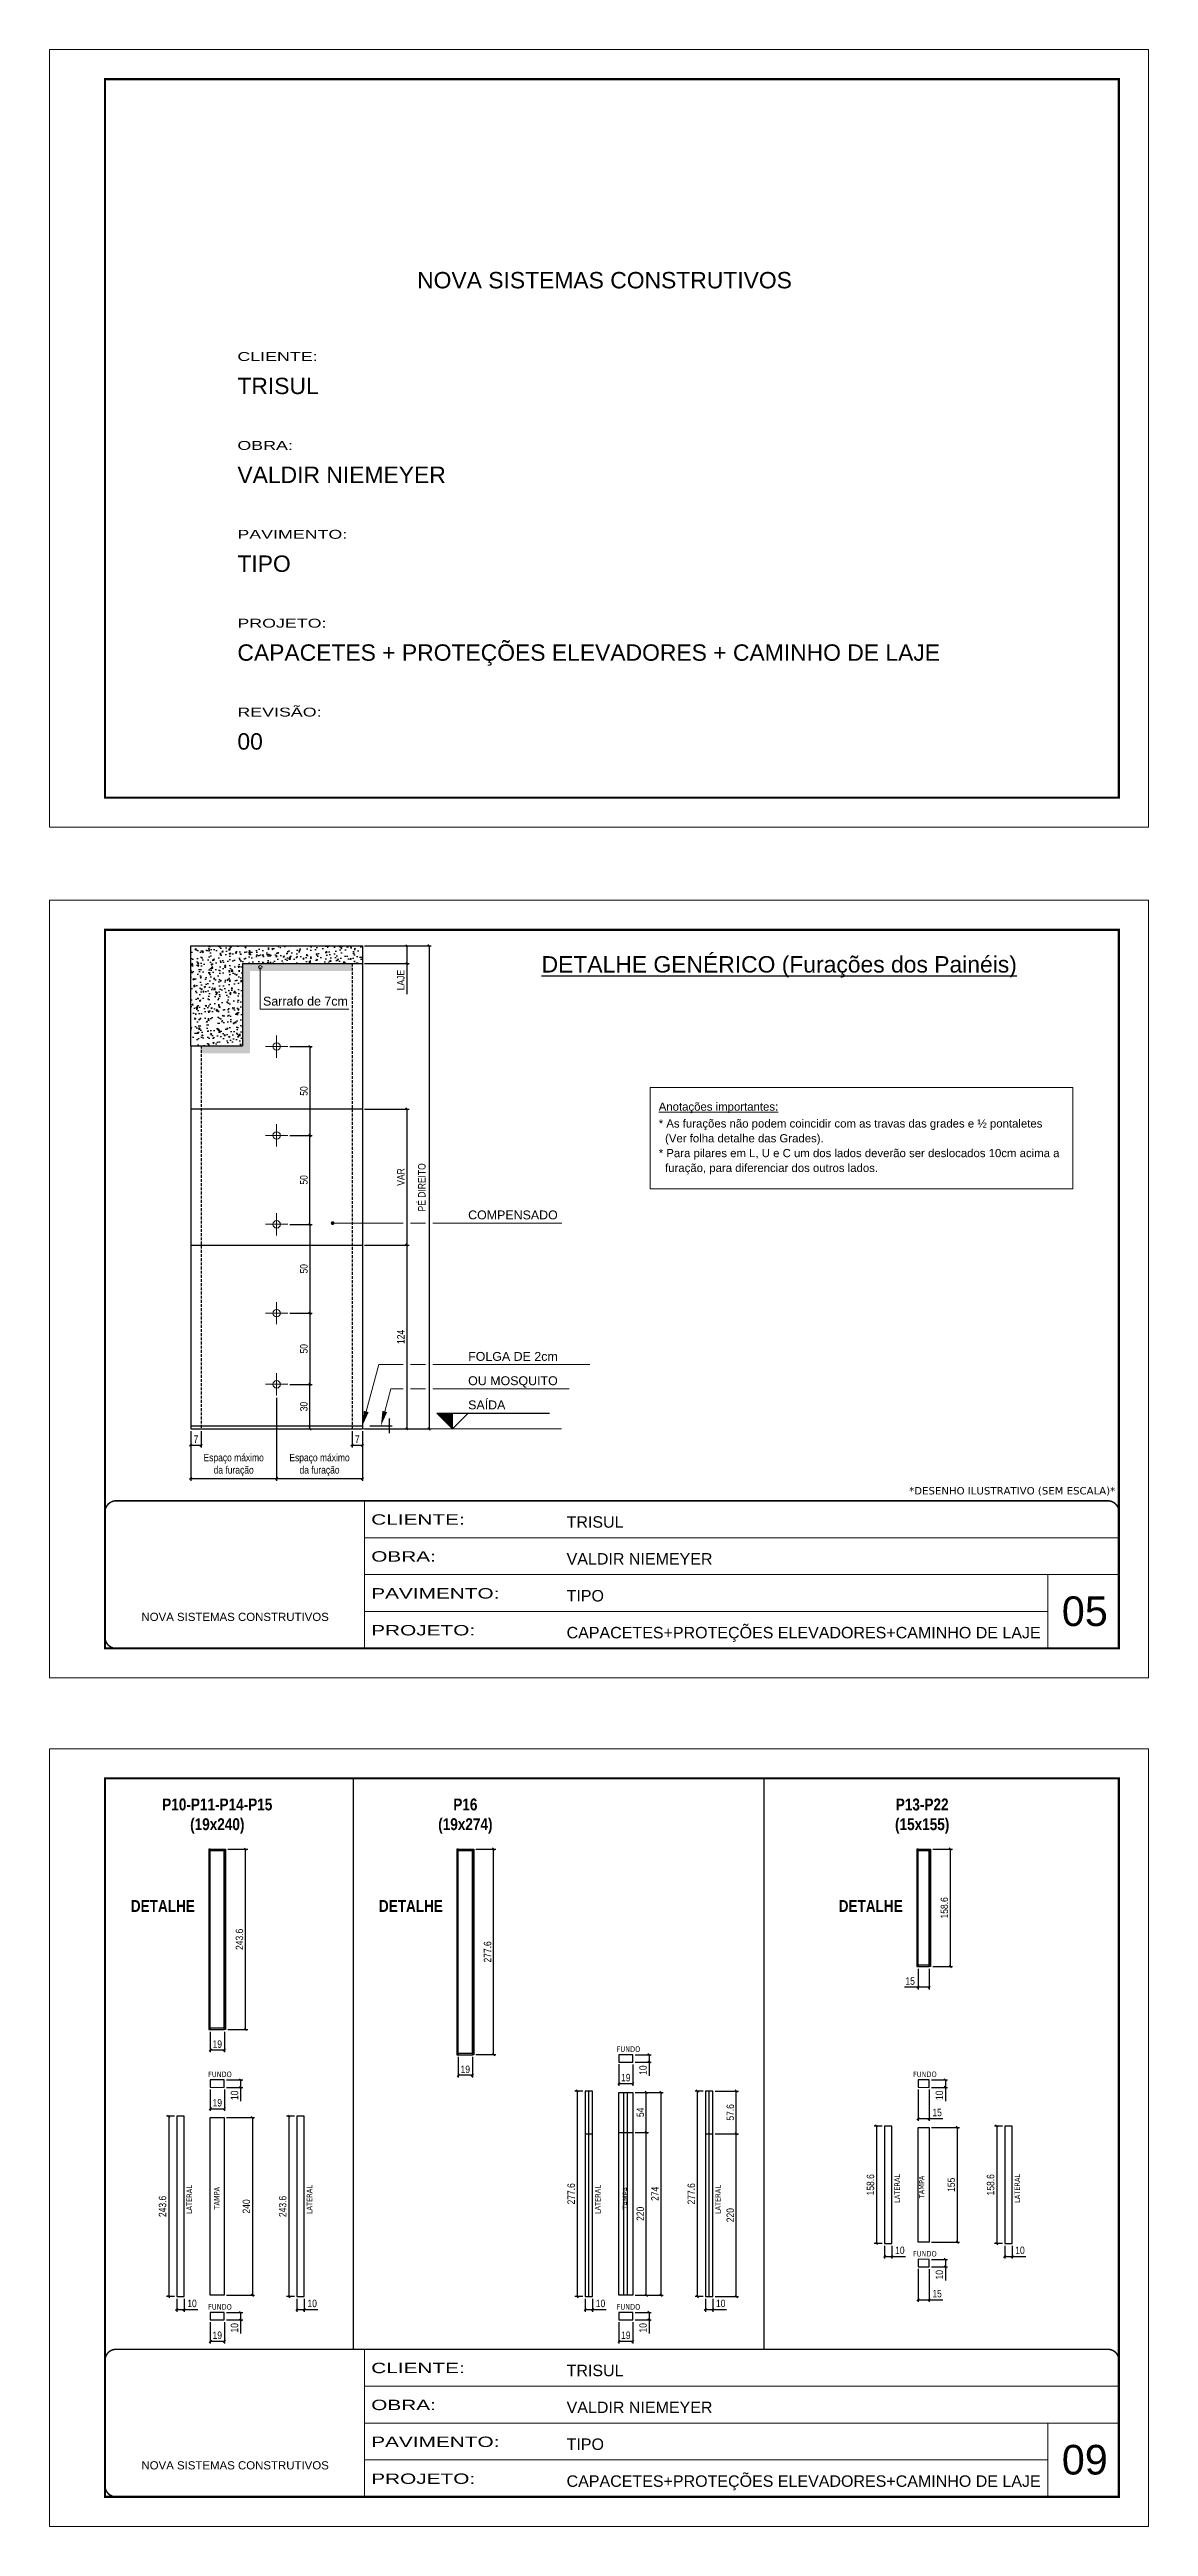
# Model space of a CAD drawing. Extents: x 2451 to 8691, y 515 to 3859.
# Drawn here: x 2451 to 3936, y 515 to 3859 of the extents above; entities that cross this region are included whole.
import ezdxf
from ezdxf.enums import TextEntityAlignment as Align

# ---------------------------------------------------------------- set-up
doc = ezdxf.new("R2010")
doc.units = 0
for name, pattern in [('CONTINUO', [0]), ('DASHED', [0.75, 0.5, -0.25]), ('HIDDEN', [0.375, 0.25, -0.125])]:
    doc.linetypes.add(name, pattern=pattern)
for name, color, linetype, lineweight in [('CARIMBO', 255, 'Continuous', 9), ('CONCRETO', 251, 'Continuous', 25), ('Folhas', 255, 'Continuous', 9), ('Hachura', 251, 'Continuous', 9), ('SARRAFO DE PRESSAO', 251, 'DASHED', 9)]:
    doc.layers.add(name, color=color, linetype=linetype, lineweight=lineweight)
for name, color, linetype in [('COTA', 241, 'Continuous'), ('NIVEL', 7, 'Continuous'), ('NOMENCLATURA', 7, 'Continuous'), ('Painéis', 200, 'Continuous'), ('SARR_2.2x10', 60, 'Continuous'), ('SARR_2.2x7', 40, 'Continuous'), ('SARRAFO', 251, 'Continuous'), ('SCO-___-PIL', 5, 'Continuous'), ('texto', 7, 'Continuous')]:
    doc.layers.add(name, color=color, linetype=linetype)
doc.styles.add('ARIAL', font='arial.ttf')
doc.styles.add('COTA TECNICA', font='techl___.ttf', dxfattribs={"height": 10})
doc.styles.add('COTA TECNICA-50', font='techl___.ttf', dxfattribs={"height": 10})
doc.styles.add('ROMANC', font='techb___.ttf', dxfattribs={"height": 2.5})
doc.styles.get("Standard").update_dxf_attribs({"font": 'arial.ttf'})
doc.styles.add('stylellllll', font='verdana.ttf', dxfattribs={"height": 2})
doc.styles.add('Tecnologia', font='')
doc.styles.get('Tecnologia').set_extended_font_data('Forgotten Futurist')
doc.dimstyles.new('COTA PAINEL-50', dxfattribs={"dimtxt": 10, "dimasz": 3, "dimexe": 3, "dimexo": 3, "dimgap": 3, "dimtad": 1, "dimdec": 1, "dimzin": 12, "dimdsep": 46, "dimtxsty": 'COTA TECNICA-50', "dimblk1": 'OBLIQUE', "dimblk2": 'OBLIQUE', "dimsah": 1, "dimcen": 0.9, "dimclrd": 4, "dimclre": 4, "dimclrt": 240, "dimadec": 1, "dimazin": 3, "dimtfac": 1, "dimtdec": 1, "dimtmove": 0, "dimatfit": 3, "dimfxl": 1, "dimtolj": 1, "dimtzin": 12, "dimarcsym": 0})
doc.dimstyles.new('PAINEL', dxfattribs={"dimtxt": 10, "dimasz": 3, "dimexe": 3, "dimexo": 3, "dimgap": 3, "dimtad": 1, "dimdec": 1, "dimzin": 12, "dimdsep": 46, "dimtxsty": 'COTA TECNICA', "dimblk1": 'OBLIQUE', "dimblk2": 'OBLIQUE', "dimsah": 1, "dimcen": 0.9, "dimclrd": 4, "dimclre": 4, "dimclrt": 240, "dimadec": 1, "dimazin": 3, "dimtfac": 1, "dimtdec": 1, "dimtmove": 0, "dimatfit": 3, "dimfxl": 1, "dimtolj": 1, "dimtzin": 12, "dimarcsym": 0})
pattern_1 = [(50, (-4542.788, -12497.567), (18.218467, -1.593909), [1.905, -20.955]), (355, (-4542.788, -12497.567), (-3.524283, 19.105664), [1.524, -16.764]), (100.451, (-4541.27, -12497.7), (14.69425, 17.511669), [1.619, -17.809]), (46.1842, (-4542.788, -12492.487), (27.107904, -4.204233), [2.8575, -31.4325]), (96.6356, (-4540.53, -12492.837), (23.740423, 24.742556), [2.4285, -26.7135]), (351.184, (-4542.788, -12492.487), (23.74046, 24.74251), [2.286, -25.146]), (21, (-4540.248, -12493.757), (15.161488, -10.226552), [1.905, -20.955]), (326, (-4540.248, -12493.757), (6.180203, 18.418797), [1.524, -16.764]), (71.4514, (-4538.984, -12494.61), (21.341649, 8.192286), [1.619, -17.809]), (37.5, (-4542.788, -12497.567), (0.3088603, 8.455504), [0, -16.5608, 0, -17.018, 0, -16.8275]), (7.5, (-4542.788, -12497.567), (6.6819663, 10.0180575), [0, -9.7028, 0, -16.1798, 0, -6.4135]), (327.5, (-4548.452, -12497.567), (13.5590595, -0.5728744), [0, -6.35, 0, -19.812, 0, -26.289]), (317.5, (-4550.992, -12497.567), (14.812918, 2.542649), [0, -8.255, 0, -13.1572, 0, -18.669])]

msp = doc.modelspace()

# ---------------------------------------------------------------- texts
at = {"color": 0, "linetype": 'Continuous', "ltscale": 5, "style": 'ARIAL'}
for s, height, p in [('NOVA SISTEMAS CONSTRUTIVOS', 22.1184, (2948.19, 3536.9)), ('TRISUL', 22.118, (2705.34, 3394.13)), ('VALDIR NIEMEYER', 22.1184, (2705.34, 3274.13)), ('TIPO', 22.118, (2705.34, 3154.13)), ('CAPACETES + PROTEÇÕES ELEVADORES + CAMINHO DE LAJE', 22.1184, (2705.34, 3034.13)), ('00', 22.118, (2705.34, 2914.13))]:
    msp.add_text(s, height=height, dxfattribs=at).set_placement(p)
msp.add_text('%%UDETALHE GENÉRICO (Furações dos Painéis)', height=22.1184, dxfattribs=at).set_placement((3437.48, 2613.21), align=Align.CENTER)
at = {"layer": 'CARIMBO', "color": 0, "linetype": 'Continuous', "ltscale": 5, "style": 'ARIAL'}
for s, p in [('Sarrafo de 7cm', (2739.98, 2568.56)), ('COMPENSADO', (3017.14, 2279.92)), ('FOLGA DE 2cm', (3017.14, 2088.94)), ('OU MOSQUITO', (3017.14, 2056.1)), ('SAÍDA', (3017.14, 2023.45))]:
    msp.add_text(s, height=12, dxfattribs=at).set_placement(p)
at = {"layer": 'CARIMBO', "style": 'stylellllll'}
msp.add_text('*DESENHO ILUSTRATIVO (SEM ESCALA)*', height=10, dxfattribs=at).set_placement((3891.45, 1908.58), align=Align.RIGHT)
at = {"layer": 'CARIMBO', "style": 'ARIAL'}
for s, p in [('05', (3819.31, 1730.9)), ('09', (3819.31, 585.36))]:
    msp.add_text(s, height=40, dxfattribs=at).set_placement(p)
at = {"layer": 'Folhas', "color": 30, "style": 'Tecnologia', "width": 1.5}
for s, p in [('CLIENTE:', (2705.34, 3438.84)), ('OBRA:', (2705.34, 3318.84)), ('PAVIMENTO:', (2705.34, 3198.84)), ('PROJETO:', (2705.34, 3078.84)), ('REVISÃO:', (2705.34, 2958.84))]:
    msp.add_text(s, height=12, dxfattribs=at).set_placement(p)
at = {"layer": 'Folhas', "color": 7, "style": 'ARIAL'}
for s, p in [('%%UAnotações importantes:', (3274.67, 2426.66)), ('* As furações não podem coincidir com as travas das grades e ½ pontaletes', (3274.67, 2403.92)), ('* Para pilares em L, U e C um dos lados deverão ser deslocados 10cm acima a', (3274.67, 2363.92)), ('  (Ver folha detalhe das Grades).', (3274.67, 2383.92)), ('  furação, para diferenciar dos outros lados.', (3274.67, 2343.92))]:
    msp.add_text(s, height=11, dxfattribs=at).set_placement(p)
at = {"layer": 'NOMENCLATURA', "char_height": 16, "attachment_point": 2, "style": 'ROMANC'}
for s, width, insert in [('P10-P11-P14-P15\\P(19x240)', 455.2937, (2678.16, 1498.01)), ('P16\\P(19x274)', 455.2937, (3013.35, 1498.01)), ('P13-P22\\P(15x155)', 455.2937, (3630.61, 1498.01)), ('DETALHE', 300.2766, (2604.61, 1360.92)), ('DETALHE', 300.2766, (2939.81, 1360.92)), ('DETALHE', 300.2766, (3561.07, 1360.92))]:
    msp.add_mtext_dynamic_manual_height_columns(s, width=width, gutter_width=1, heights=[0], dxfattribs=dict(at, insert=insert))
at = {"layer": 'texto', "color": 0, "char_height": 7.5, "attachment_point": 5}
for insert in [(3233.75, 1159.59), (2681.75, 1125.59), (3634.21, 1125.59), (3634.21, 883.4), (2681.75, 811.66), (3233.75, 811.66)]:
    msp.add_mtext('{\\fTahoma|b0|i0|c0|p34;\\C4;FUNDO}', dxfattribs=dict(at, insert=insert))
at = {"layer": 'texto', "color": 0, "char_height": 7.5, "attachment_point": 5, "rotation": 90}
for s, insert in [('{\\fTahoma|b0|i0|c0|p34;\\C4;LATERAL}', (2640.31, 956.51)), ('{\\fTahoma|b0|i0|c0|p34;\\C4;TAMPA}', (2677.53, 958.4)), ('{\\fTahoma|b0|i0|c0|p34;\\C4;LATERAL}', (2802.68, 956.51)), ('{\\fTahoma|b0|i0|c0|p34;\\C4;LATERAL}', (3192.31, 956.51)), ('{\\fTahoma|b0|i0|c0|p34;\\C4;TAMPA}', (3229.53, 958.4)), ('{\\fTahoma|b0|i0|c0|p34;\\C4;LATERAL}', (3354.67, 956.51)), ('{\\fTahoma|b0|i0|c0|p34;\\C4;LATERAL}', (3596.77, 971.68)), ('{\\fTahoma|b0|i0|c0|p34;\\C4;TAMPA}', (3629.99, 973.57)), ('{\\fTahoma|b0|i0|c0|p34;\\C4;LATERAL}', (3759.13, 971.68))]:
    msp.add_mtext(s, dxfattribs=dict(at, insert=insert))

# ---------------------------------------------------------------- blocks, each defined once
blk = doc.blocks.new('_Oblique')
at = {"color": 0, "linetype": 'ByBlock', "lineweight": -2}
blk.add_line((-0.5, -0.5), (0.5, 0.5), dxfattribs=at)
blk = doc.blocks.new('*D314')
at = {"layer": 'COTA', "color": 4, "lineweight": -2, "transparency": 16777216}
for p, q in [((2877.3, 2649.2), (2937.3, 2649.2)), ((2934.3, 2649.2), (2934.3, 2625.2)), ((2877.3, 2625.2), (2937.3, 2625.2)), ((2934.3, 2625.2), (2934.3, 2583.8))]:
    blk.add_line(p, q, dxfattribs=at)
at = {"layer": 'Defpoints', "color": 0, "transparency": 16777216}
for p in [(2874.3, 2649.2), (2874.3, 2625.2), (2934.3, 2625.2)]:
    blk.add_point(p, dxfattribs=at)
at = {"layer": 'COTA', "color": 4, "lineweight": -2, "transparency": 16777216, "xscale": 3, "yscale": 3, "zscale": 3}
for p, rotation in [((2934.3, 2649.2), 90), ((2934.3, 2625.2), 270)]:
    blk.add_blockref('_Oblique', p, dxfattribs=dict(at, rotation=rotation))
at = {"layer": 'COTA', "color": 240, "transparency": 16777216, "insert": (2926.2, 2603), "char_height": 10, "attachment_point": 5, "rotation": 90, "style": 'COTA TECNICA-50'}
blk.add_mtext('\\A1;LAJE', dxfattribs=at)
blk = doc.blocks.new('*D315')
at = {"layer": 'COTA', "color": 4, "lineweight": -2, "transparency": 16777216}
for p, q in [((2877.3, 2245.2), (2937.3, 2245.2)), ((2934.3, 2245.2), (2934.3, 1997.2)), ((2877.3, 1997.2), (2937.3, 1997.2))]:
    blk.add_line(p, q, dxfattribs=at)
at = {"layer": 'Defpoints', "color": 0, "transparency": 16777216}
for p in [(2874.3, 2245.2), (2874.3, 1997.2), (2934.3, 1997.2)]:
    blk.add_point(p, dxfattribs=at)
at = {"layer": 'COTA', "color": 4, "lineweight": -2, "transparency": 16777216, "xscale": 3, "yscale": 3, "zscale": 3}
for p, rotation in [((2934.3, 2245.2), 90), ((2934.3, 1997.2), 270)]:
    blk.add_blockref('_Oblique', p, dxfattribs=dict(at, rotation=rotation))
at = {"layer": 'COTA', "color": 240, "transparency": 16777216, "insert": (2926.2, 2121.2), "char_height": 10, "attachment_point": 5, "rotation": 90, "style": 'COTA TECNICA-50'}
blk.add_mtext('\\A1;124', dxfattribs=at)
blk = doc.blocks.new('*D316')
at = {"layer": 'COTA', "color": 4, "lineweight": -2, "transparency": 16777216}
for p, q in [((2877.3, 2649.2), (2967.3, 2649.2)), ((2964.3, 2649.2), (2964.3, 1997.2)), ((2877.3, 1997.2), (2967.3, 1997.2))]:
    blk.add_line(p, q, dxfattribs=at)
at = {"layer": 'Defpoints', "color": 0, "transparency": 16777216}
for p in [(2874.3, 2649.2), (2874.3, 1997.2), (2964.3, 1997.2)]:
    blk.add_point(p, dxfattribs=at)
at = {"layer": 'COTA', "color": 4, "lineweight": -2, "transparency": 16777216, "xscale": 3, "yscale": 3, "zscale": 3}
for p, rotation in [((2964.3, 2649.2), 90), ((2964.3, 1997.2), 270)]:
    blk.add_blockref('_Oblique', p, dxfattribs=dict(at, rotation=rotation))
at = {"layer": 'COTA', "color": 240, "transparency": 16777216, "insert": (2954.6, 2323.2), "char_height": 10, "attachment_point": 5, "rotation": 90, "style": 'COTA TECNICA-50'}
blk.add_mtext('\\A1;PÉ DIREITO', dxfattribs=at)
blk = doc.blocks.new('Furação')
at = {"color": 2}
for p, q in [((3740, 710.4), (3755, 710.4)), ((3747.5, 717.9), (3747.5, 702.9))]:
    blk.add_line(p, q, dxfattribs=at)
blk.add_circle((3747.5, 710.4), 2.5, dxfattribs=at)
blk = doc.blocks.new('*D300')
at = {"layer": 'COTA', "color": 4, "lineweight": -2, "transparency": 16777216}
for p, q in [((2758.3, 2039.2), (2758.3, 1927.1)), ((2642.3, 1994.2), (2642.3, 1927.1)), ((2642.3, 1930.1), (2758.3, 1930.1))]:
    blk.add_line(p, q, dxfattribs=at)
at = {"layer": 'Defpoints', "color": 0, "transparency": 16777216}
for p in [(2758.3, 2042.2), (2642.3, 1997.2), (2758.3, 1930.1)]:
    blk.add_point(p, dxfattribs=at)
at = {"layer": 'COTA', "color": 4, "lineweight": -2, "transparency": 16777216, "xscale": 3, "yscale": 3, "zscale": 3, "rotation": 180}
blk.add_blockref('_Oblique', (2642.3, 1930.1), dxfattribs=at)
at = {"layer": 'COTA', "color": 4, "lineweight": -2, "transparency": 16777216, "xscale": 3, "yscale": 3, "zscale": 3}
blk.add_blockref('_Oblique', (2758.3, 1930.1), dxfattribs=at)
at = {"layer": 'COTA', "color": 240, "transparency": 16777216, "insert": (2700.3, 1948.5), "char_height": 10, "attachment_point": 5, "style": 'COTA TECNICA-50'}
blk.add_mtext('\\A1;Espaço máximo\\Pda furação', dxfattribs=at)
blk = doc.blocks.new('*D301')
at = {"layer": 'COTA', "color": 4, "lineweight": -2, "transparency": 16777216}
for p, q in [((2758.3, 2039.2), (2758.3, 1927.1)), ((2874.3, 1994.2), (2874.3, 1927.1)), ((2758.3, 1930.1), (2874.3, 1930.1))]:
    blk.add_line(p, q, dxfattribs=at)
at = {"layer": 'Defpoints', "color": 0, "transparency": 16777216}
for p in [(2758.3, 2042.2), (2874.3, 1997.2), (2874.3, 1930.1)]:
    blk.add_point(p, dxfattribs=at)
at = {"layer": 'COTA', "color": 4, "lineweight": -2, "transparency": 16777216, "xscale": 3, "yscale": 3, "zscale": 3, "rotation": 180}
blk.add_blockref('_Oblique', (2758.3, 1930.1), dxfattribs=at)
at = {"layer": 'COTA', "color": 4, "lineweight": -2, "transparency": 16777216, "xscale": 3, "yscale": 3, "zscale": 3}
blk.add_blockref('_Oblique', (2874.3, 1930.1), dxfattribs=at)
at = {"layer": 'COTA', "color": 240, "transparency": 16777216, "insert": (2816.3, 1948.5), "char_height": 10, "attachment_point": 5, "style": 'COTA TECNICA-50'}
blk.add_mtext('\\A1;Espaço máximo\\Pda furação', dxfattribs=at)
blk = doc.blocks.new('*D302')
at = {"layer": 'COTA', "color": 4, "lineweight": -2, "transparency": 16777216}
for p, q in [((2642.3, 1994.2), (2642.3, 1972.1)), ((2642.3, 1975.1), (2656.3, 1975.1)), ((2656.3, 1994.2), (2656.3, 1972.1))]:
    blk.add_line(p, q, dxfattribs=at)
at = {"layer": 'Defpoints', "color": 0, "transparency": 16777216}
for p in [(2642.3, 1997.2), (2656.3, 1997.2), (2656.3, 1975.1)]:
    blk.add_point(p, dxfattribs=at)
at = {"layer": 'COTA', "color": 4, "lineweight": -2, "transparency": 16777216, "xscale": 3, "yscale": 3, "zscale": 3, "rotation": 180}
blk.add_blockref('_Oblique', (2642.3, 1975.1), dxfattribs=at)
at = {"layer": 'COTA', "color": 4, "lineweight": -2, "transparency": 16777216, "xscale": 3, "yscale": 3, "zscale": 3}
blk.add_blockref('_Oblique', (2656.3, 1975.1), dxfattribs=at)
at = {"layer": 'COTA', "color": 240, "transparency": 16777216, "insert": (2649.3, 1983.2), "char_height": 10, "attachment_point": 5, "style": 'COTA TECNICA-50'}
blk.add_mtext('\\A1;7', dxfattribs=at)
blk = doc.blocks.new('*D303')
at = {"layer": 'COTA', "color": 4, "lineweight": -2, "transparency": 16777216}
for p, q in [((2860.3, 1994.2), (2860.3, 1972.1)), ((2860.3, 1975.1), (2874.3, 1975.1)), ((2874.3, 1994.2), (2874.3, 1972.1))]:
    blk.add_line(p, q, dxfattribs=at)
at = {"layer": 'Defpoints', "color": 0, "transparency": 16777216}
for p in [(2860.3, 1997.2), (2874.3, 1997.2), (2874.3, 1975.1)]:
    blk.add_point(p, dxfattribs=at)
at = {"layer": 'COTA', "color": 4, "lineweight": -2, "transparency": 16777216, "xscale": 3, "yscale": 3, "zscale": 3, "rotation": 180}
blk.add_blockref('_Oblique', (2860.3, 1975.1), dxfattribs=at)
at = {"layer": 'COTA', "color": 4, "lineweight": -2, "transparency": 16777216, "xscale": 3, "yscale": 3, "zscale": 3}
blk.add_blockref('_Oblique', (2874.3, 1975.1), dxfattribs=at)
at = {"layer": 'COTA', "color": 240, "transparency": 16777216, "insert": (2867.3, 1983.2), "char_height": 10, "attachment_point": 5, "style": 'COTA TECNICA-50'}
blk.add_mtext('\\A1;7', dxfattribs=at)
blk = doc.blocks.new('*D304')
at = {"layer": 'COTA', "color": 4, "lineweight": -2, "transparency": 16777216}
for p, q in [((2776.3, 2057.2), (2806.3, 2057.2)), ((2803.3, 1997.2), (2803.3, 2057.2)), ((2806.3, 1997.2), (2806.3, 1997.2))]:
    blk.add_line(p, q, dxfattribs=at)
at = {"layer": 'Defpoints', "color": 0, "transparency": 16777216}
for p in [(2773.3, 2057.2), (2803.3, 2057.2), (2803.3, 1997.2)]:
    blk.add_point(p, dxfattribs=at)
at = {"layer": 'COTA', "color": 4, "lineweight": -2, "transparency": 16777216, "xscale": 3, "yscale": 3, "zscale": 3}
for p, rotation in [((2803.3, 2057.2), 90), ((2803.3, 1997.2), 270)]:
    blk.add_blockref('_Oblique', p, dxfattribs=dict(at, rotation=rotation))
at = {"layer": 'COTA', "color": 240, "transparency": 16777216, "insert": (2795.1, 2027.2), "char_height": 10, "attachment_point": 5, "rotation": 90, "style": 'COTA TECNICA-50'}
blk.add_mtext('\\A1;30', dxfattribs=at)
blk = doc.blocks.new('*D305')
at = {"layer": 'COTA', "color": 4, "lineweight": -2, "transparency": 16777216}
for p, q in [((2776.3, 2153.2), (2806.3, 2153.2)), ((2803.3, 2153.2), (2803.3, 2057.2)), ((2776.3, 2057.2), (2806.3, 2057.2))]:
    blk.add_line(p, q, dxfattribs=at)
at = {"layer": 'Defpoints', "color": 0, "transparency": 16777216}
for p in [(2773.3, 2153.2), (2773.3, 2057.2), (2803.3, 2057.2)]:
    blk.add_point(p, dxfattribs=at)
at = {"layer": 'COTA', "color": 4, "lineweight": -2, "transparency": 16777216, "xscale": 3, "yscale": 3, "zscale": 3}
for p, rotation in [((2803.3, 2153.2), 90), ((2803.3, 2057.2), 270)]:
    blk.add_blockref('_Oblique', p, dxfattribs=dict(at, rotation=rotation))
at = {"layer": 'COTA', "color": 240, "transparency": 16777216, "insert": (2795.2, 2105.2), "char_height": 10, "attachment_point": 5, "rotation": 90, "style": 'COTA TECNICA-50'}
blk.add_mtext('\\A1;50', dxfattribs=at)
blk = doc.blocks.new('*D306')
at = {"layer": 'COTA', "color": 4, "lineweight": -2, "transparency": 16777216}
for p, q in [((2776.3, 2273.2), (2806.3, 2273.2)), ((2803.3, 2273.2), (2803.3, 2153.2)), ((2776.3, 2153.2), (2806.3, 2153.2))]:
    blk.add_line(p, q, dxfattribs=at)
at = {"layer": 'Defpoints', "color": 0, "transparency": 16777216}
for p in [(2773.3, 2273.2), (2773.3, 2153.2), (2803.3, 2153.2)]:
    blk.add_point(p, dxfattribs=at)
at = {"layer": 'COTA', "color": 4, "lineweight": -2, "transparency": 16777216, "xscale": 3, "yscale": 3, "zscale": 3}
for p, rotation in [((2803.3, 2273.2), 90), ((2803.3, 2153.2), 270)]:
    blk.add_blockref('_Oblique', p, dxfattribs=dict(at, rotation=rotation))
at = {"layer": 'COTA', "color": 240, "transparency": 16777216, "insert": (2795.2, 2213.2), "char_height": 10, "attachment_point": 5, "rotation": 90, "style": 'COTA TECNICA-50'}
blk.add_mtext('\\A1;50', dxfattribs=at)
blk = doc.blocks.new('*D307')
at = {"layer": 'COTA', "color": 4, "lineweight": -2, "transparency": 16777216}
for p, q in [((2776.3, 2393.2), (2806.3, 2393.2)), ((2803.3, 2273.2), (2803.3, 2393.2)), ((2776.3, 2273.2), (2806.3, 2273.2))]:
    blk.add_line(p, q, dxfattribs=at)
at = {"layer": 'Defpoints', "color": 0, "transparency": 16777216}
for p in [(2773.3, 2393.2), (2803.3, 2393.2), (2773.3, 2273.2)]:
    blk.add_point(p, dxfattribs=at)
at = {"layer": 'COTA', "color": 4, "lineweight": -2, "transparency": 16777216, "xscale": 3, "yscale": 3, "zscale": 3}
for p, rotation in [((2803.3, 2393.2), 90), ((2803.3, 2273.2), 270)]:
    blk.add_blockref('_Oblique', p, dxfattribs=dict(at, rotation=rotation))
at = {"layer": 'COTA', "color": 240, "transparency": 16777216, "insert": (2795.2, 2333.2), "char_height": 10, "attachment_point": 5, "rotation": 90, "style": 'COTA TECNICA-50'}
blk.add_mtext('\\A1;50', dxfattribs=at)
blk = doc.blocks.new('*D308')
at = {"layer": 'COTA', "color": 4, "lineweight": -2, "transparency": 16777216}
for p, q in [((2776.3, 2513.2), (2806.3, 2513.2)), ((2803.3, 2513.2), (2803.3, 2393.2)), ((2776.3, 2393.2), (2806.3, 2393.2))]:
    blk.add_line(p, q, dxfattribs=at)
at = {"layer": 'Defpoints', "color": 0, "transparency": 16777216}
for p in [(2773.3, 2513.2), (2773.3, 2393.2), (2803.3, 2393.2)]:
    blk.add_point(p, dxfattribs=at)
at = {"layer": 'COTA', "color": 4, "lineweight": -2, "transparency": 16777216, "xscale": 3, "yscale": 3, "zscale": 3}
for p, rotation in [((2803.3, 2513.2), 90), ((2803.3, 2393.2), 270)]:
    blk.add_blockref('_Oblique', p, dxfattribs=dict(at, rotation=rotation))
at = {"layer": 'COTA', "color": 240, "transparency": 16777216, "insert": (2795.2, 2453.2), "char_height": 10, "attachment_point": 5, "rotation": 90, "style": 'COTA TECNICA-50'}
blk.add_mtext('\\A1;50', dxfattribs=at)
blk = doc.blocks.new('_Dot')
at = {"color": 0, "linetype": 'ByBlock', "lineweight": -2}
blk.add_line((-0.5, 0), (-1, 0), dxfattribs=at)
at = {"color": 0, "linetype": 'ByBlock', "const_width": 0.5}
blk.add_lwpolyline([(-0.25, 0, 1), (0.25, 0, 1)], format="xyb", close=True, dxfattribs=at)
blk = doc.blocks.new('*D309')
at = {"layer": 'COTA', "color": 4, "lineweight": -2, "transparency": 16777216}
for p, q in [((2877.3, 2428.9), (2937.3, 2428.9)), ((2934.3, 2428.9), (2934.3, 2245.2)), ((2877.3, 2245.2), (2937.3, 2245.2))]:
    blk.add_line(p, q, dxfattribs=at)
at = {"layer": 'Defpoints', "color": 0, "transparency": 16777216}
for p in [(2874.3, 2428.9), (2874.3, 2245.2), (2934.3, 2245.2)]:
    blk.add_point(p, dxfattribs=at)
at = {"layer": 'COTA', "color": 4, "lineweight": -2, "transparency": 16777216, "xscale": 3, "yscale": 3, "zscale": 3}
for p, rotation in [((2934.3, 2428.9), 90), ((2934.3, 2245.2), 270)]:
    blk.add_blockref('_Oblique', p, dxfattribs=dict(at, rotation=rotation))
at = {"layer": 'COTA', "color": 240, "transparency": 16777216, "insert": (2926.2, 2337.1), "char_height": 10, "attachment_point": 5, "rotation": 90, "style": 'COTA TECNICA-50'}
blk.add_mtext('\\A1;VAR', dxfattribs=at)
blk = doc.blocks.new('9999999999')
at = {"color": 30, "linetype": 'CONTINUO'}
for p, q in [((98564.6, 34230.2), (98564.6, 34429.4)), ((98564.6, 34379.6), (99584, 34379.6)), ((98564.6, 34329.8), (99488, 34329.8)), ((99584, 34329.8), (99488, 34329.8)), ((99488, 34329.8), (99488, 34230.2)), ((98564.6, 34280), (99488, 34280))]:
    blk.add_line(p, q, dxfattribs=at)
at = {"color": 30, "linetype": 'CONTINUO', "const_width": 2}
blk.add_lwpolyline([(99584, 34230.2), (99584, 34414.4, 0.414214), (99569, 34429.4), (98229, 34429.4, 0.414214), (98214, 34414.4), (98214, 34245.2, 0.414214), (98229, 34230.2), (99584, 34230.2)], format="xyb", dxfattribs=at)
at = {"layer": 'Folhas'}
blk.add_lwpolyline([(98139, 34190.2), (99624, 34190.2), (99624, 35240.2), (98139, 35240.2)], close=True, dxfattribs=at)
at = {"layer": 'Folhas', "color": 30, "const_width": 3}
blk.add_lwpolyline([(98214, 34230.2), (99584, 34230.2), (99584, 35200.2), (98214, 35200.2)], close=True, dxfattribs=at)
at = {"color": 7, "linetype": 'Continuous', "ltscale": 5, "style": 'ARIAL'}
for s, height, p in [('TRISUL', 15.48, (98837.7, 34393.1)), ('VALDIR NIEMEYER', 15.483, (98837.7, 34343.3)), ('NOVA SISTEMAS CONSTRUTIVOS', 11.059, (98263.2, 34267.2)), ('TIPO', 15.48, (98837.7, 34293.5)), ('CAPACETES+PROTEÇÕES ELEVADORES+CAMINHO DE LAJE', 15.483, (98837.7, 34243.7))]:
    blk.add_text(s, height=height, dxfattribs=at).set_placement(p)
at = {"layer": 'Folhas', "color": 7, "style": 'Tecnologia', "width": 1.5}
for s, p in [('CLIENTE:', (98573.7, 34397.2)), ('OBRA:', (98573.7, 34347.3)), ('PAVIMENTO:', (98573.7, 34297.5)), ('PROJETO:', (98573.7, 34247.7))]:
    blk.add_text(s, height=14, dxfattribs=at).set_placement(p)
blk = doc.blocks.new('*D527')
at = {"layer": 'COTA', "color": 4, "linetype": 'ByBlock', "lineweight": -2, "transparency": 16777216}
for p, q in [((2692.5, 1429.7), (2719.3, 1429.7)), ((2716.3, 1186.2), (2716.3, 1429.7)), ((2692.5, 1186.2), (2719.3, 1186.2))]:
    blk.add_line(p, q, dxfattribs=at)
at = {"layer": 'Defpoints', "color": 0, "linetype": 'ByBlock', "transparency": 16777216}
for p in [(2689.5, 1429.7), (2716.3, 1429.7), (2689.5, 1186.2)]:
    blk.add_point(p, dxfattribs=at)
at = {"layer": 'COTA', "color": 4, "linetype": 'ByBlock', "lineweight": -2, "transparency": 16777216, "xscale": 3, "yscale": 3, "zscale": 3}
for p, rotation in [((2716.3, 1429.7), 90), ((2716.3, 1186.2), 270)]:
    blk.add_blockref('_Oblique', p, dxfattribs=dict(at, rotation=rotation))
at = {"layer": 'COTA', "color": 240, "linetype": 'ByBlock', "transparency": 16777216, "insert": (2708.1, 1307.9), "char_height": 10, "attachment_point": 5, "rotation": 90, "style": 'COTA TECNICA'}
blk.add_mtext('\\A1;243.6', dxfattribs=at)
blk = doc.blocks.new('*D528')
at = {"layer": 'COTA', "color": 4, "linetype": 'ByBlock', "lineweight": -2, "transparency": 16777216}
for p, q in [((2668.7, 1183.2), (2668.7, 1155.4)), ((2687.7, 1183.2), (2687.7, 1155.4)), ((2687.7, 1158.4), (2668.7, 1158.4))]:
    blk.add_line(p, q, dxfattribs=at)
at = {"layer": 'Defpoints', "color": 0, "linetype": 'ByBlock', "transparency": 16777216}
for p in [(2668.7, 1186.2), (2687.7, 1186.2), (2668.7, 1158.4)]:
    blk.add_point(p, dxfattribs=at)
at = {"layer": 'COTA', "color": 4, "linetype": 'ByBlock', "lineweight": -2, "transparency": 16777216, "xscale": 3, "yscale": 3, "zscale": 3, "rotation": 180}
blk.add_blockref('_Oblique', (2668.7, 1158.4), dxfattribs=at)
at = {"layer": 'COTA', "color": 4, "linetype": 'ByBlock', "lineweight": -2, "transparency": 16777216, "xscale": 3, "yscale": 3, "zscale": 3}
blk.add_blockref('_Oblique', (2687.7, 1158.4), dxfattribs=at)
at = {"layer": 'COTA', "color": 240, "linetype": 'ByBlock', "transparency": 16777216, "insert": (2678.2, 1166.4), "char_height": 10, "attachment_point": 5, "style": 'COTA TECNICA'}
blk.add_mtext('\\A1;19', dxfattribs=at)
blk = doc.blocks.new('*D529')
at = {"layer": 'COTA', "color": 4, "linetype": 'ByBlock', "lineweight": -2, "transparency": 16777216}
for p, q in [((2690.7, 1067.2), (2728.6, 1067.2)), ((2725.6, 1067.2), (2725.6, 827.3)), ((2690.7, 827.3), (2728.6, 827.3))]:
    blk.add_line(p, q, dxfattribs=at)
at = {"layer": 'Defpoints', "color": 0, "linetype": 'ByBlock', "transparency": 16777216}
for p in [(2687.7, 1067.2), (2687.7, 827.3), (2725.6, 827.3)]:
    blk.add_point(p, dxfattribs=at)
at = {"layer": 'COTA', "color": 4, "linetype": 'ByBlock', "lineweight": -2, "transparency": 16777216, "xscale": 3, "yscale": 3, "zscale": 3}
for p, rotation in [((2725.6, 1067.2), 90), ((2725.6, 827.3), 270)]:
    blk.add_blockref('_Oblique', p, dxfattribs=dict(at, rotation=rotation))
at = {"layer": 'COTA', "color": 240, "linetype": 'ByBlock', "transparency": 16777216, "insert": (2717.5, 947.3), "char_height": 10, "attachment_point": 5, "rotation": 90, "style": 'COTA TECNICA'}
blk.add_mtext('\\A1;240', dxfattribs=at)
blk = doc.blocks.new('*D530')
at = {"layer": 'Defpoints', "color": 4, "linetype": 'ByBlock', "lineweight": -2, "transparency": 16777216}
for p, q in [((2623.3, 822.5), (2623.3, 805.2)), ((2623.3, 808.2), (2633.3, 808.2)), ((2633.3, 822.5), (2633.3, 805.2)), ((2633.3, 808.2), (2651.7, 808.2))]:
    blk.add_line(p, q, dxfattribs=at)
at = {"layer": 'Defpoints', "color": 0, "linetype": 'ByBlock', "transparency": 16777216}
for p in [(2623.3, 825.5), (2633.3, 825.5), (2633.3, 808.2)]:
    blk.add_point(p, dxfattribs=at)
at = {"layer": 'Defpoints', "color": 4, "linetype": 'ByBlock', "lineweight": -2, "transparency": 16777216, "xscale": 3, "yscale": 3, "zscale": 3, "rotation": 180}
blk.add_blockref('_Oblique', (2623.3, 808.2), dxfattribs=at)
at = {"layer": 'Defpoints', "color": 4, "linetype": 'ByBlock', "lineweight": -2, "transparency": 16777216, "xscale": 3, "yscale": 3, "zscale": 3}
blk.add_blockref('_Oblique', (2633.3, 808.2), dxfattribs=at)
at = {"layer": 'Defpoints', "color": 240, "linetype": 'ByBlock', "transparency": 16777216, "insert": (2644, 816.3), "char_height": 10, "attachment_point": 5, "style": 'COTA TECNICA'}
blk.add_mtext('\\A1;10', dxfattribs=at)
blk = doc.blocks.new('*D531')
at = {"layer": 'Defpoints', "color": 4, "linetype": 'ByBlock', "lineweight": -2, "transparency": 16777216}
for p, q in [((2620.3, 1069), (2609.5, 1069)), ((2612.5, 1069), (2612.5, 825.5)), ((2620.3, 825.5), (2609.5, 825.5))]:
    blk.add_line(p, q, dxfattribs=at)
at = {"layer": 'Defpoints', "color": 0, "linetype": 'ByBlock', "transparency": 16777216}
for p in [(2623.3, 1069), (2612.5, 825.5), (2623.3, 825.5)]:
    blk.add_point(p, dxfattribs=at)
at = {"layer": 'Defpoints', "color": 4, "linetype": 'ByBlock', "lineweight": -2, "transparency": 16777216, "xscale": 3, "yscale": 3, "zscale": 3}
for p, rotation in [((2612.5, 1069), 90), ((2612.5, 825.5), 270)]:
    blk.add_blockref('_Oblique', p, dxfattribs=dict(at, rotation=rotation))
at = {"layer": 'Defpoints', "color": 240, "linetype": 'ByBlock', "transparency": 16777216, "insert": (2604.2, 947.3), "char_height": 10, "attachment_point": 5, "rotation": 90, "style": 'COTA TECNICA'}
blk.add_mtext('\\A1;243.6', dxfattribs=at)
blk = doc.blocks.new('*D532')
at = {"layer": 'Defpoints', "color": 4, "linetype": 'ByBlock', "lineweight": -2, "transparency": 16777216}
for p, q in [((2785.7, 822.5), (2785.7, 805.2)), ((2785.7, 808.2), (2795.7, 808.2)), ((2795.7, 822.5), (2795.7, 805.2)), ((2795.7, 808.2), (2814.1, 808.2))]:
    blk.add_line(p, q, dxfattribs=at)
at = {"layer": 'Defpoints', "color": 0, "linetype": 'ByBlock', "transparency": 16777216}
for p in [(2785.7, 825.5), (2795.7, 825.5), (2795.7, 808.2)]:
    blk.add_point(p, dxfattribs=at)
at = {"layer": 'Defpoints', "color": 4, "linetype": 'ByBlock', "lineweight": -2, "transparency": 16777216, "xscale": 3, "yscale": 3, "zscale": 3, "rotation": 180}
blk.add_blockref('_Oblique', (2785.7, 808.2), dxfattribs=at)
at = {"layer": 'Defpoints', "color": 4, "linetype": 'ByBlock', "lineweight": -2, "transparency": 16777216, "xscale": 3, "yscale": 3, "zscale": 3}
blk.add_blockref('_Oblique', (2795.7, 808.2), dxfattribs=at)
at = {"layer": 'Defpoints', "color": 240, "linetype": 'ByBlock', "transparency": 16777216, "insert": (2806.4, 816.3), "char_height": 10, "attachment_point": 5, "style": 'COTA TECNICA'}
blk.add_mtext('\\A1;10', dxfattribs=at)
blk = doc.blocks.new('*D533')
at = {"layer": 'Defpoints', "color": 4, "linetype": 'ByBlock', "lineweight": -2, "transparency": 16777216}
for p, q in [((2782.7, 1069), (2771.8, 1069)), ((2774.8, 1069), (2774.8, 825.5)), ((2782.7, 825.5), (2771.8, 825.5))]:
    blk.add_line(p, q, dxfattribs=at)
at = {"layer": 'Defpoints', "color": 0, "linetype": 'ByBlock', "transparency": 16777216}
for p in [(2785.7, 1069), (2774.8, 825.5), (2785.7, 825.5)]:
    blk.add_point(p, dxfattribs=at)
at = {"layer": 'Defpoints', "color": 4, "linetype": 'ByBlock', "lineweight": -2, "transparency": 16777216, "xscale": 3, "yscale": 3, "zscale": 3}
for p, rotation in [((2774.8, 1069), 90), ((2774.8, 825.5), 270)]:
    blk.add_blockref('_Oblique', p, dxfattribs=dict(at, rotation=rotation))
at = {"layer": 'Defpoints', "color": 240, "linetype": 'ByBlock', "transparency": 16777216, "insert": (2766.6, 947.3), "char_height": 10, "attachment_point": 5, "rotation": 90, "style": 'COTA TECNICA'}
blk.add_mtext('\\A1;243.6', dxfattribs=at)
blk = doc.blocks.new('*D534')
at = {"layer": 'Defpoints', "color": 4, "linetype": 'ByBlock', "lineweight": -2, "transparency": 16777216}
for p, q in [((2690.7, 1118), (2712.6, 1118)), ((2690.7, 1108), (2712.6, 1108)), ((2709.6, 1118), (2709.6, 1108)), ((2709.6, 1108), (2709.6, 1089.6))]:
    blk.add_line(p, q, dxfattribs=at)
at = {"layer": 'Defpoints', "color": 0, "linetype": 'ByBlock', "transparency": 16777216}
for p in [(2687.7, 1118), (2687.7, 1108), (2709.6, 1108)]:
    blk.add_point(p, dxfattribs=at)
at = {"layer": 'Defpoints', "color": 4, "linetype": 'ByBlock', "lineweight": -2, "transparency": 16777216, "xscale": 3, "yscale": 3, "zscale": 3}
for p, rotation in [((2709.6, 1118), 90), ((2709.6, 1108), 270)]:
    blk.add_blockref('_Oblique', p, dxfattribs=dict(at, rotation=rotation))
at = {"layer": 'Defpoints', "color": 240, "linetype": 'ByBlock', "transparency": 16777216, "insert": (2701.5, 1097.3), "char_height": 10, "attachment_point": 5, "rotation": 90, "style": 'COTA TECNICA'}
blk.add_mtext('\\A1;10', dxfattribs=at)
blk = doc.blocks.new('*D535')
at = {"layer": 'Defpoints', "color": 4, "linetype": 'ByBlock', "lineweight": -2, "transparency": 16777216}
for p, q in [((2668.7, 1105.2), (2668.7, 1076.2)), ((2687.7, 1105), (2687.7, 1076.2)), ((2668.7, 1079.2), (2687.7, 1079.2))]:
    blk.add_line(p, q, dxfattribs=at)
at = {"layer": 'Defpoints', "color": 0, "linetype": 'ByBlock', "transparency": 16777216}
for p in [(2668.7, 1108.2), (2687.7, 1108), (2687.7, 1079.2)]:
    blk.add_point(p, dxfattribs=at)
at = {"layer": 'Defpoints', "color": 4, "linetype": 'ByBlock', "lineweight": -2, "transparency": 16777216, "xscale": 3, "yscale": 3, "zscale": 3, "rotation": 180}
blk.add_blockref('_Oblique', (2668.7, 1079.2), dxfattribs=at)
at = {"layer": 'Defpoints', "color": 4, "linetype": 'ByBlock', "lineweight": -2, "transparency": 16777216, "xscale": 3, "yscale": 3, "zscale": 3}
blk.add_blockref('_Oblique', (2687.7, 1079.2), dxfattribs=at)
at = {"layer": 'Defpoints', "color": 240, "linetype": 'ByBlock', "transparency": 16777216, "insert": (2678.2, 1087.2), "char_height": 10, "attachment_point": 5, "style": 'COTA TECNICA'}
blk.add_mtext('\\A1;19', dxfattribs=at)
blk = doc.blocks.new('*D536')
at = {"layer": 'Defpoints', "color": 4, "linetype": 'ByBlock', "lineweight": -2, "transparency": 16777216}
for p, q in [((2690.7, 804.1), (2712.6, 804.1)), ((2709.6, 804.1), (2709.6, 794.1)), ((2690.7, 794.1), (2712.6, 794.1)), ((2709.6, 794.1), (2709.6, 775.7))]:
    blk.add_line(p, q, dxfattribs=at)
at = {"layer": 'Defpoints', "color": 0, "linetype": 'ByBlock', "transparency": 16777216}
for p in [(2687.7, 804.1), (2687.7, 794.1), (2709.6, 794.1)]:
    blk.add_point(p, dxfattribs=at)
at = {"layer": 'Defpoints', "color": 4, "linetype": 'ByBlock', "lineweight": -2, "transparency": 16777216, "xscale": 3, "yscale": 3, "zscale": 3}
for p, rotation in [((2709.6, 804.1), 90), ((2709.6, 794.1), 270)]:
    blk.add_blockref('_Oblique', p, dxfattribs=dict(at, rotation=rotation))
at = {"layer": 'Defpoints', "color": 240, "linetype": 'ByBlock', "transparency": 16777216, "insert": (2701.5, 783.4), "char_height": 10, "attachment_point": 5, "rotation": 90, "style": 'COTA TECNICA'}
blk.add_mtext('\\A1;10', dxfattribs=at)
blk = doc.blocks.new('*D537')
at = {"layer": 'Defpoints', "color": 4, "linetype": 'ByBlock', "lineweight": -2, "transparency": 16777216}
for p, q in [((2668.7, 791.2), (2668.7, 762.2)), ((2687.7, 791.1), (2687.7, 762.2)), ((2668.7, 765.2), (2687.7, 765.2))]:
    blk.add_line(p, q, dxfattribs=at)
at = {"layer": 'Defpoints', "color": 0, "linetype": 'ByBlock', "transparency": 16777216}
for p in [(2668.7, 794.2), (2687.7, 794.1), (2687.7, 765.2)]:
    blk.add_point(p, dxfattribs=at)
at = {"layer": 'Defpoints', "color": 4, "linetype": 'ByBlock', "lineweight": -2, "transparency": 16777216, "xscale": 3, "yscale": 3, "zscale": 3, "rotation": 180}
blk.add_blockref('_Oblique', (2668.7, 765.2), dxfattribs=at)
at = {"layer": 'Defpoints', "color": 4, "linetype": 'ByBlock', "lineweight": -2, "transparency": 16777216, "xscale": 3, "yscale": 3, "zscale": 3}
blk.add_blockref('_Oblique', (2687.7, 765.2), dxfattribs=at)
at = {"layer": 'Defpoints', "color": 240, "linetype": 'ByBlock', "transparency": 16777216, "insert": (2678.2, 773.3), "char_height": 10, "attachment_point": 5, "style": 'COTA TECNICA'}
blk.add_mtext('\\A1;19', dxfattribs=at)
blk = doc.blocks.new('*D538')
at = {"layer": 'COTA', "color": 4, "linetype": 'ByBlock', "lineweight": -2, "transparency": 16777216}
for p, q in [((3027.6, 1429.7), (3054.5, 1429.7)), ((3051.5, 1152.2), (3051.5, 1429.7)), ((3027.6, 1152.2), (3054.5, 1152.2))]:
    blk.add_line(p, q, dxfattribs=at)
at = {"layer": 'Defpoints', "color": 0, "linetype": 'ByBlock', "transparency": 16777216}
for p in [(3024.6, 1429.7), (3051.5, 1429.7), (3024.6, 1152.2)]:
    blk.add_point(p, dxfattribs=at)
at = {"layer": 'COTA', "color": 4, "linetype": 'ByBlock', "lineweight": -2, "transparency": 16777216, "xscale": 3, "yscale": 3, "zscale": 3}
for p, rotation in [((3051.5, 1429.7), 90), ((3051.5, 1152.2), 270)]:
    blk.add_blockref('_Oblique', p, dxfattribs=dict(at, rotation=rotation))
at = {"layer": 'COTA', "color": 240, "linetype": 'ByBlock', "transparency": 16777216, "insert": (3043.4, 1290.9), "char_height": 10, "attachment_point": 5, "rotation": 90, "style": 'COTA TECNICA'}
blk.add_mtext('\\A1;277.6', dxfattribs=at)
blk = doc.blocks.new('*D539')
at = {"layer": 'COTA', "color": 4, "linetype": 'ByBlock', "lineweight": -2, "transparency": 16777216}
for p, q in [((3003.8, 1149.2), (3003.8, 1121.4)), ((3022.8, 1149.2), (3022.8, 1121.4)), ((3022.8, 1124.4), (3003.8, 1124.4))]:
    blk.add_line(p, q, dxfattribs=at)
at = {"layer": 'Defpoints', "color": 0, "linetype": 'ByBlock', "transparency": 16777216}
for p in [(3003.8, 1152.2), (3022.8, 1152.2), (3003.8, 1124.4)]:
    blk.add_point(p, dxfattribs=at)
at = {"layer": 'COTA', "color": 4, "linetype": 'ByBlock', "lineweight": -2, "transparency": 16777216, "xscale": 3, "yscale": 3, "zscale": 3, "rotation": 180}
blk.add_blockref('_Oblique', (3003.8, 1124.4), dxfattribs=at)
at = {"layer": 'COTA', "color": 4, "linetype": 'ByBlock', "lineweight": -2, "transparency": 16777216, "xscale": 3, "yscale": 3, "zscale": 3}
blk.add_blockref('_Oblique', (3022.8, 1124.4), dxfattribs=at)
at = {"layer": 'COTA', "color": 240, "linetype": 'ByBlock', "transparency": 16777216, "insert": (3013.3, 1132.4), "char_height": 10, "attachment_point": 5, "style": 'COTA TECNICA'}
blk.add_mtext('\\A1;19', dxfattribs=at)
blk = doc.blocks.new('*D540')
at = {"layer": 'COTA', "color": 4, "linetype": 'ByBlock', "lineweight": -2, "transparency": 16777216}
for p, q in [((3242.7, 1101.2), (3280.6, 1101.2)), ((3277.6, 1101.2), (3277.6, 827.3)), ((3242.7, 827.3), (3280.6, 827.3))]:
    blk.add_line(p, q, dxfattribs=at)
at = {"layer": 'Defpoints', "color": 0, "linetype": 'ByBlock', "transparency": 16777216}
for p in [(3239.7, 1101.2), (3239.7, 827.3), (3277.6, 827.3)]:
    blk.add_point(p, dxfattribs=at)
at = {"layer": 'COTA', "color": 4, "linetype": 'ByBlock', "lineweight": -2, "transparency": 16777216, "xscale": 3, "yscale": 3, "zscale": 3}
for p, rotation in [((3277.6, 1101.2), 90), ((3277.6, 827.3), 270)]:
    blk.add_blockref('_Oblique', p, dxfattribs=dict(at, rotation=rotation))
at = {"layer": 'COTA', "color": 240, "linetype": 'ByBlock', "transparency": 16777216, "insert": (3269.5, 964.3), "char_height": 10, "attachment_point": 5, "rotation": 90, "style": 'COTA TECNICA'}
blk.add_mtext('\\A1;274', dxfattribs=at)
blk = doc.blocks.new('*D541')
at = {"layer": 'Defpoints', "color": 4, "linetype": 'ByBlock', "lineweight": -2, "transparency": 16777216}
for p, q in [((3175.3, 822.5), (3175.3, 805.2)), ((3175.3, 808.2), (3185.3, 808.2)), ((3185.3, 822.5), (3185.3, 805.2)), ((3185.3, 808.2), (3203.7, 808.2))]:
    blk.add_line(p, q, dxfattribs=at)
at = {"layer": 'Defpoints', "color": 0, "linetype": 'ByBlock', "transparency": 16777216}
for p in [(3175.3, 825.5), (3185.3, 825.5), (3185.3, 808.2)]:
    blk.add_point(p, dxfattribs=at)
at = {"layer": 'Defpoints', "color": 4, "linetype": 'ByBlock', "lineweight": -2, "transparency": 16777216, "xscale": 3, "yscale": 3, "zscale": 3, "rotation": 180}
blk.add_blockref('_Oblique', (3175.3, 808.2), dxfattribs=at)
at = {"layer": 'Defpoints', "color": 4, "linetype": 'ByBlock', "lineweight": -2, "transparency": 16777216, "xscale": 3, "yscale": 3, "zscale": 3}
blk.add_blockref('_Oblique', (3185.3, 808.2), dxfattribs=at)
at = {"layer": 'Defpoints', "color": 240, "linetype": 'ByBlock', "transparency": 16777216, "insert": (3196, 816.3), "char_height": 10, "attachment_point": 5, "style": 'COTA TECNICA'}
blk.add_mtext('\\A1;10', dxfattribs=at)
blk = doc.blocks.new('*D542')
at = {"layer": 'Defpoints', "color": 4, "linetype": 'ByBlock', "lineweight": -2, "transparency": 16777216}
for p, q in [((3172.3, 1103), (3161.5, 1103)), ((3164.5, 1103), (3164.5, 825.5)), ((3172.3, 825.5), (3161.5, 825.5))]:
    blk.add_line(p, q, dxfattribs=at)
at = {"layer": 'Defpoints', "color": 0, "linetype": 'ByBlock', "transparency": 16777216}
for p in [(3175.3, 1103), (3164.5, 825.5), (3175.3, 825.5)]:
    blk.add_point(p, dxfattribs=at)
at = {"layer": 'Defpoints', "color": 4, "linetype": 'ByBlock', "lineweight": -2, "transparency": 16777216, "xscale": 3, "yscale": 3, "zscale": 3}
for p, rotation in [((3164.5, 1103), 90), ((3164.5, 825.5), 270)]:
    blk.add_blockref('_Oblique', p, dxfattribs=dict(at, rotation=rotation))
at = {"layer": 'Defpoints', "color": 240, "linetype": 'ByBlock', "transparency": 16777216, "insert": (3156.4, 964.3), "char_height": 10, "attachment_point": 5, "rotation": 90, "style": 'COTA TECNICA'}
blk.add_mtext('\\A1;277.6', dxfattribs=at)
blk = doc.blocks.new('*D543')
at = {"layer": 'Defpoints', "color": 4, "linetype": 'ByBlock', "lineweight": -2, "transparency": 16777216}
for p, q in [((3337.7, 822.5), (3337.7, 805.2)), ((3337.7, 808.2), (3347.7, 808.2)), ((3347.7, 822.5), (3347.7, 805.2)), ((3347.7, 808.2), (3366.1, 808.2))]:
    blk.add_line(p, q, dxfattribs=at)
at = {"layer": 'Defpoints', "color": 0, "linetype": 'ByBlock', "transparency": 16777216}
for p in [(3337.7, 825.5), (3347.7, 825.5), (3347.7, 808.2)]:
    blk.add_point(p, dxfattribs=at)
at = {"layer": 'Defpoints', "color": 4, "linetype": 'ByBlock', "lineweight": -2, "transparency": 16777216, "xscale": 3, "yscale": 3, "zscale": 3, "rotation": 180}
blk.add_blockref('_Oblique', (3337.7, 808.2), dxfattribs=at)
at = {"layer": 'Defpoints', "color": 4, "linetype": 'ByBlock', "lineweight": -2, "transparency": 16777216, "xscale": 3, "yscale": 3, "zscale": 3}
blk.add_blockref('_Oblique', (3347.7, 808.2), dxfattribs=at)
at = {"layer": 'Defpoints', "color": 240, "linetype": 'ByBlock', "transparency": 16777216, "insert": (3358.4, 816.3), "char_height": 10, "attachment_point": 5, "style": 'COTA TECNICA'}
blk.add_mtext('\\A1;10', dxfattribs=at)
blk = doc.blocks.new('*D544')
at = {"layer": 'Defpoints', "color": 4, "linetype": 'ByBlock', "lineweight": -2, "transparency": 16777216}
for p, q in [((3334.7, 1103), (3323.8, 1103)), ((3326.8, 1103), (3326.8, 825.5)), ((3334.7, 825.5), (3323.8, 825.5))]:
    blk.add_line(p, q, dxfattribs=at)
at = {"layer": 'Defpoints', "color": 0, "linetype": 'ByBlock', "transparency": 16777216}
for p in [(3337.7, 1103), (3326.8, 825.5), (3337.7, 825.5)]:
    blk.add_point(p, dxfattribs=at)
at = {"layer": 'Defpoints', "color": 4, "linetype": 'ByBlock', "lineweight": -2, "transparency": 16777216, "xscale": 3, "yscale": 3, "zscale": 3}
for p, rotation in [((3326.8, 1103), 90), ((3326.8, 825.5), 270)]:
    blk.add_blockref('_Oblique', p, dxfattribs=dict(at, rotation=rotation))
at = {"layer": 'Defpoints', "color": 240, "linetype": 'ByBlock', "transparency": 16777216, "insert": (3318.7, 964.3), "char_height": 10, "attachment_point": 5, "rotation": 90, "style": 'COTA TECNICA'}
blk.add_mtext('\\A1;277.6', dxfattribs=at)
blk = doc.blocks.new('*D545')
at = {"layer": 'Defpoints', "color": 4, "linetype": 'ByBlock', "lineweight": -2, "transparency": 16777216}
for p, q in [((3242.7, 1152), (3264.6, 1152)), ((3242.7, 1142), (3264.6, 1142)), ((3261.6, 1152), (3261.6, 1142)), ((3261.6, 1142), (3261.6, 1123.6))]:
    blk.add_line(p, q, dxfattribs=at)
at = {"layer": 'Defpoints', "color": 0, "linetype": 'ByBlock', "transparency": 16777216}
for p in [(3239.7, 1152), (3239.7, 1142), (3261.6, 1142)]:
    blk.add_point(p, dxfattribs=at)
at = {"layer": 'Defpoints', "color": 4, "linetype": 'ByBlock', "lineweight": -2, "transparency": 16777216, "xscale": 3, "yscale": 3, "zscale": 3}
for p, rotation in [((3261.6, 1152), 90), ((3261.6, 1142), 270)]:
    blk.add_blockref('_Oblique', p, dxfattribs=dict(at, rotation=rotation))
at = {"layer": 'Defpoints', "color": 240, "linetype": 'ByBlock', "transparency": 16777216, "insert": (3253.5, 1131.3), "char_height": 10, "attachment_point": 5, "rotation": 90, "style": 'COTA TECNICA'}
blk.add_mtext('\\A1;10', dxfattribs=at)
blk = doc.blocks.new('*D546')
at = {"layer": 'Defpoints', "color": 4, "linetype": 'ByBlock', "lineweight": -2, "transparency": 16777216}
for p, q in [((3220.7, 1139.2), (3220.7, 1110.2)), ((3239.7, 1139), (3239.7, 1110.2)), ((3220.7, 1113.2), (3239.7, 1113.2))]:
    blk.add_line(p, q, dxfattribs=at)
at = {"layer": 'Defpoints', "color": 0, "linetype": 'ByBlock', "transparency": 16777216}
for p in [(3220.7, 1142.2), (3239.7, 1142), (3239.7, 1113.2)]:
    blk.add_point(p, dxfattribs=at)
at = {"layer": 'Defpoints', "color": 4, "linetype": 'ByBlock', "lineweight": -2, "transparency": 16777216, "xscale": 3, "yscale": 3, "zscale": 3, "rotation": 180}
blk.add_blockref('_Oblique', (3220.7, 1113.2), dxfattribs=at)
at = {"layer": 'Defpoints', "color": 4, "linetype": 'ByBlock', "lineweight": -2, "transparency": 16777216, "xscale": 3, "yscale": 3, "zscale": 3}
blk.add_blockref('_Oblique', (3239.7, 1113.2), dxfattribs=at)
at = {"layer": 'Defpoints', "color": 240, "linetype": 'ByBlock', "transparency": 16777216, "insert": (3230.2, 1121.2), "char_height": 10, "attachment_point": 5, "style": 'COTA TECNICA'}
blk.add_mtext('\\A1;19', dxfattribs=at)
blk = doc.blocks.new('*D547')
at = {"layer": 'Defpoints', "color": 4, "linetype": 'ByBlock', "lineweight": -2, "transparency": 16777216}
for p, q in [((3242.7, 804.1), (3264.6, 804.1)), ((3261.6, 804.1), (3261.6, 794.1)), ((3242.7, 794.1), (3264.6, 794.1)), ((3261.6, 794.1), (3261.6, 775.7))]:
    blk.add_line(p, q, dxfattribs=at)
at = {"layer": 'Defpoints', "color": 0, "linetype": 'ByBlock', "transparency": 16777216}
for p in [(3239.7, 804.1), (3239.7, 794.1), (3261.6, 794.1)]:
    blk.add_point(p, dxfattribs=at)
at = {"layer": 'Defpoints', "color": 4, "linetype": 'ByBlock', "lineweight": -2, "transparency": 16777216, "xscale": 3, "yscale": 3, "zscale": 3}
for p, rotation in [((3261.6, 804.1), 90), ((3261.6, 794.1), 270)]:
    blk.add_blockref('_Oblique', p, dxfattribs=dict(at, rotation=rotation))
at = {"layer": 'Defpoints', "color": 240, "linetype": 'ByBlock', "transparency": 16777216, "insert": (3253.5, 783.4), "char_height": 10, "attachment_point": 5, "rotation": 90, "style": 'COTA TECNICA'}
blk.add_mtext('\\A1;10', dxfattribs=at)
blk = doc.blocks.new('*D548')
at = {"layer": 'Defpoints', "color": 4, "linetype": 'ByBlock', "lineweight": -2, "transparency": 16777216}
for p, q in [((3220.7, 791.2), (3220.7, 762.2)), ((3239.7, 791.1), (3239.7, 762.2)), ((3220.7, 765.2), (3239.7, 765.2))]:
    blk.add_line(p, q, dxfattribs=at)
at = {"layer": 'Defpoints', "color": 0, "linetype": 'ByBlock', "transparency": 16777216}
for p in [(3220.7, 794.2), (3239.7, 794.1), (3239.7, 765.2)]:
    blk.add_point(p, dxfattribs=at)
at = {"layer": 'Defpoints', "color": 4, "linetype": 'ByBlock', "lineweight": -2, "transparency": 16777216, "xscale": 3, "yscale": 3, "zscale": 3, "rotation": 180}
blk.add_blockref('_Oblique', (3220.7, 765.2), dxfattribs=at)
at = {"layer": 'Defpoints', "color": 4, "linetype": 'ByBlock', "lineweight": -2, "transparency": 16777216, "xscale": 3, "yscale": 3, "zscale": 3}
blk.add_blockref('_Oblique', (3239.7, 765.2), dxfattribs=at)
at = {"layer": 'Defpoints', "color": 240, "linetype": 'ByBlock', "transparency": 16777216, "insert": (3230.2, 773.3), "char_height": 10, "attachment_point": 5, "style": 'COTA TECNICA'}
blk.add_mtext('\\A1;19', dxfattribs=at)
blk = doc.blocks.new('*D470')
at = {"layer": 'COTA', "color": 4, "linetype": 'ByBlock', "lineweight": -2, "transparency": 16777216}
for p, q in [((3242.7, 1047.3), (3260.9, 1047.3)), ((3257.9, 827.3), (3257.9, 1047.3)), ((3242.7, 827.3), (3260.9, 827.3))]:
    blk.add_line(p, q, dxfattribs=at)
at = {"layer": 'Defpoints', "color": 0, "linetype": 'ByBlock', "transparency": 16777216}
for p in [(3239.7, 1047.3), (3257.9, 1047.3), (3239.7, 827.3)]:
    blk.add_point(p, dxfattribs=at)
at = {"layer": 'COTA', "color": 4, "linetype": 'ByBlock', "lineweight": -2, "transparency": 16777216, "xscale": 3, "yscale": 3, "zscale": 3}
for p, rotation in [((3257.9, 1047.3), 90), ((3257.9, 827.3), 270)]:
    blk.add_blockref('_Oblique', p, dxfattribs=dict(at, rotation=rotation))
at = {"layer": 'COTA', "color": 240, "linetype": 'ByBlock', "transparency": 16777216, "insert": (3249.8, 937.3), "char_height": 10, "attachment_point": 5, "rotation": 90, "style": 'COTA TECNICA'}
blk.add_mtext('\\A1;220', dxfattribs=at)
blk = doc.blocks.new('*D471')
at = {"layer": 'COTA', "color": 4, "linetype": 'ByBlock', "lineweight": -2, "transparency": 16777216}
for p, q in [((3242.7, 1101.2), (3260.9, 1101.2)), ((3257.9, 1047.3), (3257.9, 1101.2)), ((3242.7, 1047.3), (3260.9, 1047.3))]:
    blk.add_line(p, q, dxfattribs=at)
at = {"layer": 'Defpoints', "color": 0, "linetype": 'ByBlock', "transparency": 16777216}
for p in [(3239.7, 1101.2), (3257.9, 1101.2), (3239.7, 1047.3)]:
    blk.add_point(p, dxfattribs=at)
at = {"layer": 'COTA', "color": 4, "linetype": 'ByBlock', "lineweight": -2, "transparency": 16777216, "xscale": 3, "yscale": 3, "zscale": 3}
for p, rotation in [((3257.9, 1101.2), 90), ((3257.9, 1047.3), 270)]:
    blk.add_blockref('_Oblique', p, dxfattribs=dict(at, rotation=rotation))
at = {"layer": 'COTA', "color": 240, "linetype": 'ByBlock', "transparency": 16777216, "insert": (3249.8, 1074.3), "char_height": 10, "attachment_point": 5, "rotation": 90, "style": 'COTA TECNICA'}
blk.add_mtext('\\A1;54', dxfattribs=at)
blk = doc.blocks.new('*D566')
at = {"layer": 'COTA', "color": 4, "linetype": 'ByBlock', "lineweight": -2, "transparency": 16777216}
for p, q in [((3644.9, 1429.7), (3671.8, 1429.7)), ((3668.8, 1271.2), (3668.8, 1429.7)), ((3644.9, 1271.2), (3671.8, 1271.2))]:
    blk.add_line(p, q, dxfattribs=at)
at = {"layer": 'Defpoints', "color": 0, "linetype": 'ByBlock', "transparency": 16777216}
for p in [(3641.9, 1429.7), (3668.8, 1429.7), (3641.9, 1271.2)]:
    blk.add_point(p, dxfattribs=at)
at = {"layer": 'COTA', "color": 4, "linetype": 'ByBlock', "lineweight": -2, "transparency": 16777216, "xscale": 3, "yscale": 3, "zscale": 3}
for p, rotation in [((3668.8, 1429.7), 90), ((3668.8, 1271.2), 270)]:
    blk.add_blockref('_Oblique', p, dxfattribs=dict(at, rotation=rotation))
at = {"layer": 'COTA', "color": 240, "linetype": 'ByBlock', "transparency": 16777216, "insert": (3660.6, 1350.4), "char_height": 10, "attachment_point": 5, "rotation": 90, "style": 'COTA TECNICA'}
blk.add_mtext('\\A1;158.6', dxfattribs=at)
blk = doc.blocks.new('*D567')
at = {"layer": 'COTA', "color": 4, "linetype": 'ByBlock', "lineweight": -2, "transparency": 16777216}
for p, q in [((3625.1, 1243.4), (3606.7, 1243.4)), ((3625.1, 1268.2), (3625.1, 1240.4)), ((3640.1, 1243.4), (3625.1, 1243.4)), ((3640.1, 1268.2), (3640.1, 1240.4))]:
    blk.add_line(p, q, dxfattribs=at)
at = {"layer": 'Defpoints', "color": 0, "linetype": 'ByBlock', "transparency": 16777216}
for p in [(3625.1, 1271.2), (3640.1, 1271.2), (3625.1, 1243.4)]:
    blk.add_point(p, dxfattribs=at)
at = {"layer": 'COTA', "color": 4, "linetype": 'ByBlock', "lineweight": -2, "transparency": 16777216, "xscale": 3, "yscale": 3, "zscale": 3, "rotation": 180}
blk.add_blockref('_Oblique', (3625.1, 1243.4), dxfattribs=at)
at = {"layer": 'COTA', "color": 4, "linetype": 'ByBlock', "lineweight": -2, "transparency": 16777216, "xscale": 3, "yscale": 3, "zscale": 3}
blk.add_blockref('_Oblique', (3640.1, 1243.4), dxfattribs=at)
at = {"layer": 'COTA', "color": 240, "linetype": 'ByBlock', "transparency": 16777216, "insert": (3614.4, 1251.5), "char_height": 10, "attachment_point": 5, "style": 'COTA TECNICA'}
blk.add_mtext('\\A1;15', dxfattribs=at)
blk = doc.blocks.new('*D568')
at = {"layer": 'COTA', "color": 4, "linetype": 'ByBlock', "lineweight": -2, "transparency": 16777216}
for p, q in [((3643.1, 1054), (3681.1, 1054)), ((3678.1, 1054), (3678.1, 899)), ((3643.1, 899), (3681.1, 899))]:
    blk.add_line(p, q, dxfattribs=at)
at = {"layer": 'Defpoints', "color": 0, "linetype": 'ByBlock', "transparency": 16777216}
for p in [(3640.1, 1054), (3640.1, 899), (3678.1, 899)]:
    blk.add_point(p, dxfattribs=at)
at = {"layer": 'COTA', "color": 4, "linetype": 'ByBlock', "lineweight": -2, "transparency": 16777216, "xscale": 3, "yscale": 3, "zscale": 3}
for p, rotation in [((3678.1, 1054), 90), ((3678.1, 899), 270)]:
    blk.add_blockref('_Oblique', p, dxfattribs=dict(at, rotation=rotation))
at = {"layer": 'COTA', "color": 240, "linetype": 'ByBlock', "transparency": 16777216, "insert": (3670, 976.5), "char_height": 10, "attachment_point": 5, "rotation": 90, "style": 'COTA TECNICA'}
blk.add_mtext('\\A1;155', dxfattribs=at)
blk = doc.blocks.new('*D569')
at = {"layer": 'Defpoints', "color": 4, "linetype": 'ByBlock', "lineweight": -2, "transparency": 16777216}
for p, q in [((3579.7, 894.2), (3579.7, 876.9)), ((3579.7, 879.9), (3589.7, 879.9)), ((3589.7, 894.2), (3589.7, 876.9)), ((3589.7, 879.9), (3608.2, 879.9))]:
    blk.add_line(p, q, dxfattribs=at)
at = {"layer": 'Defpoints', "color": 0, "linetype": 'ByBlock', "transparency": 16777216}
for p in [(3579.7, 897.2), (3589.7, 897.2), (3589.7, 879.9)]:
    blk.add_point(p, dxfattribs=at)
at = {"layer": 'Defpoints', "color": 4, "linetype": 'ByBlock', "lineweight": -2, "transparency": 16777216, "xscale": 3, "yscale": 3, "zscale": 3, "rotation": 180}
blk.add_blockref('_Oblique', (3579.7, 879.9), dxfattribs=at)
at = {"layer": 'Defpoints', "color": 4, "linetype": 'ByBlock', "lineweight": -2, "transparency": 16777216, "xscale": 3, "yscale": 3, "zscale": 3}
blk.add_blockref('_Oblique', (3589.7, 879.9), dxfattribs=at)
at = {"layer": 'Defpoints', "color": 240, "linetype": 'ByBlock', "transparency": 16777216, "insert": (3600.5, 888), "char_height": 10, "attachment_point": 5, "style": 'COTA TECNICA'}
blk.add_mtext('\\A1;10', dxfattribs=at)
blk = doc.blocks.new('*D570')
at = {"layer": 'Defpoints', "color": 4, "linetype": 'ByBlock', "lineweight": -2, "transparency": 16777216}
for p, q in [((3576.7, 1055.8), (3565.9, 1055.8)), ((3568.9, 1055.8), (3568.9, 897.2)), ((3576.7, 897.2), (3565.9, 897.2))]:
    blk.add_line(p, q, dxfattribs=at)
at = {"layer": 'Defpoints', "color": 0, "linetype": 'ByBlock', "transparency": 16777216}
for p in [(3579.7, 1055.8), (3568.9, 897.2), (3579.7, 897.2)]:
    blk.add_point(p, dxfattribs=at)
at = {"layer": 'Defpoints', "color": 4, "linetype": 'ByBlock', "lineweight": -2, "transparency": 16777216, "xscale": 3, "yscale": 3, "zscale": 3}
for p, rotation in [((3568.9, 1055.8), 90), ((3568.9, 897.2), 270)]:
    blk.add_blockref('_Oblique', p, dxfattribs=dict(at, rotation=rotation))
at = {"layer": 'Defpoints', "color": 240, "linetype": 'ByBlock', "transparency": 16777216, "insert": (3560.8, 976.5), "char_height": 10, "attachment_point": 5, "rotation": 90, "style": 'COTA TECNICA'}
blk.add_mtext('\\A1;158.6', dxfattribs=at)
blk = doc.blocks.new('*D571')
at = {"layer": 'Defpoints', "color": 4, "linetype": 'ByBlock', "lineweight": -2, "transparency": 16777216}
for p, q in [((3742.1, 894.2), (3742.1, 876.9)), ((3742.1, 879.9), (3752.1, 879.9)), ((3752.1, 894.2), (3752.1, 876.9)), ((3752.1, 879.9), (3770.5, 879.9))]:
    blk.add_line(p, q, dxfattribs=at)
at = {"layer": 'Defpoints', "color": 0, "linetype": 'ByBlock', "transparency": 16777216}
for p in [(3742.1, 897.2), (3752.1, 897.2), (3752.1, 879.9)]:
    blk.add_point(p, dxfattribs=at)
at = {"layer": 'Defpoints', "color": 4, "linetype": 'ByBlock', "lineweight": -2, "transparency": 16777216, "xscale": 3, "yscale": 3, "zscale": 3, "rotation": 180}
blk.add_blockref('_Oblique', (3742.1, 879.9), dxfattribs=at)
at = {"layer": 'Defpoints', "color": 4, "linetype": 'ByBlock', "lineweight": -2, "transparency": 16777216, "xscale": 3, "yscale": 3, "zscale": 3}
blk.add_blockref('_Oblique', (3752.1, 879.9), dxfattribs=at)
at = {"layer": 'Defpoints', "color": 240, "linetype": 'ByBlock', "transparency": 16777216, "insert": (3762.8, 888), "char_height": 10, "attachment_point": 5, "style": 'COTA TECNICA'}
blk.add_mtext('\\A1;10', dxfattribs=at)
blk = doc.blocks.new('*D572')
at = {"layer": 'Defpoints', "color": 4, "linetype": 'ByBlock', "lineweight": -2, "transparency": 16777216}
for p, q in [((3739.1, 1055.8), (3728.3, 1055.8)), ((3731.3, 1055.8), (3731.3, 897.2)), ((3739.1, 897.2), (3728.3, 897.2))]:
    blk.add_line(p, q, dxfattribs=at)
at = {"layer": 'Defpoints', "color": 0, "linetype": 'ByBlock', "transparency": 16777216}
for p in [(3742.1, 1055.8), (3731.3, 897.2), (3742.1, 897.2)]:
    blk.add_point(p, dxfattribs=at)
at = {"layer": 'Defpoints', "color": 4, "linetype": 'ByBlock', "lineweight": -2, "transparency": 16777216, "xscale": 3, "yscale": 3, "zscale": 3}
for p, rotation in [((3731.3, 1055.8), 90), ((3731.3, 897.2), 270)]:
    blk.add_blockref('_Oblique', p, dxfattribs=dict(at, rotation=rotation))
at = {"layer": 'Defpoints', "color": 240, "linetype": 'ByBlock', "transparency": 16777216, "insert": (3723.1, 976.5), "char_height": 10, "attachment_point": 5, "rotation": 90, "style": 'COTA TECNICA'}
blk.add_mtext('\\A1;158.6', dxfattribs=at)
blk = doc.blocks.new('*D492')
at = {"layer": 'Defpoints', "color": 4, "linetype": 'ByBlock', "lineweight": -2, "transparency": 16777216}
for p, q in [((3643.1, 1118), (3665, 1118)), ((3643.1, 1108), (3665, 1108)), ((3662, 1118), (3662, 1108)), ((3662, 1108), (3662, 1089.6))]:
    blk.add_line(p, q, dxfattribs=at)
at = {"layer": 'Defpoints', "color": 0, "linetype": 'ByBlock', "transparency": 16777216}
for p in [(3640.1, 1118), (3640.1, 1108), (3662, 1108)]:
    blk.add_point(p, dxfattribs=at)
at = {"layer": 'Defpoints', "color": 4, "linetype": 'ByBlock', "lineweight": -2, "transparency": 16777216, "xscale": 3, "yscale": 3, "zscale": 3}
for p, rotation in [((3662, 1118), 90), ((3662, 1108), 270)]:
    blk.add_blockref('_Oblique', p, dxfattribs=dict(at, rotation=rotation))
at = {"layer": 'Defpoints', "color": 240, "linetype": 'ByBlock', "transparency": 16777216, "insert": (3653.9, 1097.3), "char_height": 10, "attachment_point": 5, "rotation": 90, "style": 'COTA TECNICA'}
blk.add_mtext('\\A1;10', dxfattribs=at)
blk = doc.blocks.new('*D493')
at = {"layer": 'Defpoints', "color": 4, "linetype": 'ByBlock', "lineweight": -2, "transparency": 16777216}
for p, q in [((3625.1, 1105.2), (3625.1, 1062.9)), ((3640.1, 1105), (3640.1, 1062.9)), ((3625.1, 1065.9), (3640.1, 1065.9)), ((3640.1, 1065.9), (3658.5, 1065.9))]:
    blk.add_line(p, q, dxfattribs=at)
at = {"layer": 'Defpoints', "color": 0, "linetype": 'ByBlock', "transparency": 16777216}
for p in [(3625.1, 1108.2), (3640.1, 1108), (3640.1, 1065.9)]:
    blk.add_point(p, dxfattribs=at)
at = {"layer": 'Defpoints', "color": 4, "linetype": 'ByBlock', "lineweight": -2, "transparency": 16777216, "xscale": 3, "yscale": 3, "zscale": 3, "rotation": 180}
blk.add_blockref('_Oblique', (3625.1, 1065.9), dxfattribs=at)
at = {"layer": 'Defpoints', "color": 4, "linetype": 'ByBlock', "lineweight": -2, "transparency": 16777216, "xscale": 3, "yscale": 3, "zscale": 3}
blk.add_blockref('_Oblique', (3640.1, 1065.9), dxfattribs=at)
at = {"layer": 'Defpoints', "color": 240, "linetype": 'ByBlock', "transparency": 16777216, "insert": (3650.8, 1074), "char_height": 10, "attachment_point": 5, "style": 'COTA TECNICA'}
blk.add_mtext('\\A1;15', dxfattribs=at)
blk = doc.blocks.new('*D494')
at = {"layer": 'Defpoints', "color": 4, "linetype": 'ByBlock', "lineweight": -2, "transparency": 16777216}
for p, q in [((3643.1, 875.8), (3665, 875.8)), ((3662, 875.8), (3662, 865.8)), ((3643.1, 865.8), (3665, 865.8)), ((3662, 865.8), (3662, 847.4))]:
    blk.add_line(p, q, dxfattribs=at)
at = {"layer": 'Defpoints', "color": 0, "linetype": 'ByBlock', "transparency": 16777216}
for p in [(3640.1, 875.8), (3640.1, 865.8), (3662, 865.8)]:
    blk.add_point(p, dxfattribs=at)
at = {"layer": 'Defpoints', "color": 4, "linetype": 'ByBlock', "lineweight": -2, "transparency": 16777216, "xscale": 3, "yscale": 3, "zscale": 3}
for p, rotation in [((3662, 875.8), 90), ((3662, 865.8), 270)]:
    blk.add_blockref('_Oblique', p, dxfattribs=dict(at, rotation=rotation))
at = {"layer": 'Defpoints', "color": 240, "linetype": 'ByBlock', "transparency": 16777216, "insert": (3653.9, 855.1), "char_height": 10, "attachment_point": 5, "rotation": 90, "style": 'COTA TECNICA'}
blk.add_mtext('\\A1;10', dxfattribs=at)
blk = doc.blocks.new('*D495')
at = {"layer": 'Defpoints', "color": 4, "linetype": 'ByBlock', "lineweight": -2, "transparency": 16777216}
for p, q in [((3625.1, 863), (3625.1, 818.4)), ((3640.1, 862.8), (3640.1, 818.4)), ((3625.1, 821.4), (3640.1, 821.4)), ((3640.1, 821.4), (3658.5, 821.4))]:
    blk.add_line(p, q, dxfattribs=at)
at = {"layer": 'Defpoints', "color": 0, "linetype": 'ByBlock', "transparency": 16777216}
for p in [(3625.1, 866), (3640.1, 865.8), (3640.1, 821.4)]:
    blk.add_point(p, dxfattribs=at)
at = {"layer": 'Defpoints', "color": 4, "linetype": 'ByBlock', "lineweight": -2, "transparency": 16777216, "xscale": 3, "yscale": 3, "zscale": 3, "rotation": 180}
blk.add_blockref('_Oblique', (3625.1, 821.4), dxfattribs=at)
at = {"layer": 'Defpoints', "color": 4, "linetype": 'ByBlock', "lineweight": -2, "transparency": 16777216, "xscale": 3, "yscale": 3, "zscale": 3}
blk.add_blockref('_Oblique', (3640.1, 821.4), dxfattribs=at)
at = {"layer": 'Defpoints', "color": 240, "linetype": 'ByBlock', "transparency": 16777216, "insert": (3650.8, 829.5), "char_height": 10, "attachment_point": 5, "style": 'COTA TECNICA'}
blk.add_mtext('\\A1;15', dxfattribs=at)
blk = doc.blocks.new('*D578')
at = {"layer": 'COTA', "color": 4, "linetype": 'ByBlock', "lineweight": -2, "transparency": 16777216}
for p, q in [((3350.7, 1045.5), (3382.5, 1045.5)), ((3379.5, 825.5), (3379.5, 1045.5)), ((3350.7, 825.5), (3382.5, 825.5))]:
    blk.add_line(p, q, dxfattribs=at)
at = {"layer": 'Defpoints', "color": 0, "linetype": 'ByBlock', "transparency": 16777216}
for p in [(3347.7, 1045.5), (3379.5, 1045.5), (3347.7, 825.5)]:
    blk.add_point(p, dxfattribs=at)
at = {"layer": 'COTA', "color": 4, "linetype": 'ByBlock', "lineweight": -2, "transparency": 16777216, "xscale": 3, "yscale": 3, "zscale": 3}
for p, rotation in [((3379.5, 1045.5), 90), ((3379.5, 825.5), 270)]:
    blk.add_blockref('_Oblique', p, dxfattribs=dict(at, rotation=rotation))
at = {"layer": 'COTA', "color": 240, "linetype": 'ByBlock', "transparency": 16777216, "insert": (3371.4, 935.5), "char_height": 10, "attachment_point": 5, "rotation": 90, "style": 'COTA TECNICA'}
blk.add_mtext('\\A1;220', dxfattribs=at)
blk = doc.blocks.new('*D579')
at = {"layer": 'COTA', "color": 4, "linetype": 'ByBlock', "lineweight": -2, "transparency": 16777216}
for p, q in [((3350.7, 1103), (3382.5, 1103)), ((3379.5, 1045.5), (3379.5, 1103)), ((3350.7, 1045.5), (3382.5, 1045.5))]:
    blk.add_line(p, q, dxfattribs=at)
at = {"layer": 'Defpoints', "color": 0, "linetype": 'ByBlock', "transparency": 16777216}
for p in [(3347.7, 1103), (3379.5, 1103), (3347.7, 1045.5)]:
    blk.add_point(p, dxfattribs=at)
at = {"layer": 'COTA', "color": 4, "linetype": 'ByBlock', "lineweight": -2, "transparency": 16777216, "xscale": 3, "yscale": 3, "zscale": 3}
for p, rotation in [((3379.5, 1103), 90), ((3379.5, 1045.5), 270)]:
    blk.add_blockref('_Oblique', p, dxfattribs=dict(at, rotation=rotation))
at = {"layer": 'COTA', "color": 240, "linetype": 'ByBlock', "transparency": 16777216, "insert": (3371.4, 1074.3), "char_height": 10, "attachment_point": 5, "rotation": 90, "style": 'COTA TECNICA'}
blk.add_mtext('\\A1;57.6', dxfattribs=at)

# ---------------------------------------------------------------- dimensions: what is measured, and where the dimension line sits
at = {"layer": 'COTA'}
for base, p1, p2, text, picture, middle in [((2934.3, 2625.24), (2874.3, 2649.24), (2874.3, 2625.24), 'LAJE', '*D314', (2934.3, 2603.01)), ((2934.3, 2245.24), (2874.3, 2428.95), (2874.3, 2245.24), 'VAR', '*D309', (2934.3, 2337.09))]:
    dim = msp.add_linear_dim(base=base, p1=p1, p2=p2, angle=90, text=text, dimstyle='COTA PAINEL-50', dxfattribs=at)
    dim.commit()
    dim.dimension.update_dxf_attribs({"geometry": picture, "text_midpoint": middle, "dimtype": 160})
for base, p1, p2, text, picture, middle in [((2964.3, 1997.24), (2874.3, 2649.24), (2874.3, 1997.24), 'PÉ DIREITO', '*D316', (2954.62, 2323.24)), ((2803.3, 2393.24), (2773.3, 2513.24), (2773.3, 2393.24), '50', '*D308', (2795.19, 2453.24)), ((2803.3, 2393.24), (2773.3, 2273.24), (2773.3, 2393.24), '50', '*D307', (2795.19, 2333.24)), ((2803.3, 2153.24), (2773.3, 2273.24), (2773.3, 2153.24), '50', '*D306', (2795.19, 2213.24)), ((2934.3, 1997.24), (2874.3, 2245.24), (2874.3, 1997.24), '124', '*D315', (2926.23, 2121.24)), ((2803.3, 2057.24), (2773.3, 2153.24), (2773.3, 2057.24), '50', '*D305', (2795.19, 2105.24)), ((2803.3, 2057.24), (2803.3, 1997.24), (2773.3, 2057.24), '30', '*D304', (2795.08, 2027.24))]:
    dim = msp.add_linear_dim(base=base, p1=p1, p2=p2, angle=90, text=text, dimstyle='COTA PAINEL-50', dxfattribs=at)
    dim.commit()
    dim.dimension.update_dxf_attribs({"geometry": picture, "text_midpoint": middle})
for base, p1, p2, text, picture, middle in [((2758.3, 1930.11), (2642.3, 1997.24), (2758.3, 2042.24), 'Espaço máximo\\Pda furação', '*D300', (2700.3, 1930.11)), ((2874.3, 1930.11), (2758.3, 2042.24), (2874.3, 1997.24), 'Espaço máximo\\Pda furação', '*D301', (2816.3, 1930.11)), ((2656.3, 1975.11), (2642.3, 1997.24), (2656.3, 1997.24), '7', '*D302', (2649.3, 1975.11))]:
    dim = msp.add_linear_dim(base=base, p1=p1, p2=p2, text=text, dimstyle='COTA PAINEL-50', dxfattribs=at)
    dim.commit()
    dim.dimension.update_dxf_attribs({"geometry": picture, "text_midpoint": middle, "dimtype": 160})
dim = msp.add_linear_dim(base=(2874.3, 1975.11), p1=(2860.3, 1997.24), p2=(2874.3, 1997.24), text='7', dimstyle='COTA PAINEL-50', dxfattribs=at)
dim.commit()
dim.dimension.update_dxf_attribs({"geometry": '*D303', "text_midpoint": (2867.3, 1983.18)})
at = {"layer": 'COTA', "linetype": 'ByBlock'}
for base, p1, p2, override, picture, middle in [((2716.32, 1429.72), (2689.46, 1186.15), (2689.46, 1429.72), {"dimarcsym": 2}, '*D527', (2708.1, 1307.93)), ((3051.51, 1429.72), (3024.65, 1152.15), (3024.65, 1429.72), {"dimarcsym": 2}, '*D538', (3043.41, 1290.93)), ((3668.77, 1429.72), (3641.91, 1271.15), (3641.91, 1429.72), {"dimarcsym": 2}, '*D566', (3660.64, 1350.43)), ((3379.46, 1103.04), (3347.65, 1045.47), (3347.65, 1103.04), {"dimtmove": 1, "dimarcsym": 2}, '*D579', (3371.35, 1074.26)), ((3277.62, 827.27), (3239.65, 1101.24), (3239.65, 827.27), {"dimarcsym": 2}, '*D540', (3269.55, 964.26)), ((3257.87, 1101.24), (3239.65, 1047.27), (3239.65, 1101.24), {"dimtmove": 1, "dimarcsym": 2}, '*D471', (3249.76, 1074.26)), ((2725.62, 827.27), (2687.66, 1067.24), (2687.66, 827.27), {"dimarcsym": 2}, '*D529', (2717.52, 947.26)), ((3257.87, 1047.27), (3239.65, 827.27), (3239.65, 1047.27), {"dimarcsym": 2}, '*D470', (3249.76, 937.27)), ((3379.46, 1045.47), (3347.65, 825.47), (3347.65, 1045.47), {"dimarcsym": 2}, '*D578', (3371.36, 935.47)), ((3678.08, 899.01), (3640.11, 1053.98), (3640.11, 899.01), {"dimarcsym": 2}, '*D568', (3669.97, 976.49))]:
    dim = msp.add_linear_dim(base=base, p1=p1, p2=p2, angle=90, dimstyle='PAINEL', override=override, dxfattribs=at)
    dim.commit()
    dim.dimension.update_dxf_attribs({"geometry": picture, "text_midpoint": middle})
for base, p1, p2, picture, middle in [((3625.11, 1243.35), (3640.11, 1271.15), (3625.11, 1271.15), '*D567', (3614.42, 1251.46)), ((2668.66, 1158.35), (2687.66, 1186.15), (2668.66, 1186.15), '*D528', (2678.16, 1166.44)), ((3003.85, 1124.35), (3022.85, 1152.15), (3003.85, 1152.15), '*D539', (3013.35, 1132.44))]:
    dim = msp.add_linear_dim(base=base, p1=p1, p2=p2, dimstyle='PAINEL', override={"dimarcsym": 2}, dxfattribs=at)
    dim.commit()
    dim.dimension.update_dxf_attribs({"geometry": picture, "text_midpoint": middle})
at = {"layer": 'Defpoints', "linetype": 'ByBlock'}
for base, p1, p2, picture, middle in [((3239.65, 1113.16), (3220.65, 1142.17), (3239.65, 1142.03), '*D546', (3230.15, 1121.25)), ((2687.65, 1079.16), (2668.66, 1108.17), (2687.65, 1108.03), '*D535', (2678.15, 1087.25)), ((3640.11, 1065.89), (3625.11, 1108.17), (3640.11, 1108.03), '*D493', (3650.79, 1074)), ((3589.75, 879.92), (3579.75, 897.21), (3589.75, 897.21), '*D569', (3600.46, 888.02)), ((3752.11, 879.92), (3742.11, 897.21), (3752.11, 897.21), '*D571', (3762.83, 888.02)), ((3640.11, 821.36), (3625.11, 865.97), (3640.11, 865.84), '*D495', (3650.79, 829.47)), ((2633.29, 808.18), (2623.29, 825.47), (2633.29, 825.47), '*D530', (2644.01, 816.28)), ((2795.66, 808.18), (2785.66, 825.47), (2795.66, 825.47), '*D532', (2806.37, 816.28)), ((3185.29, 808.18), (3175.29, 825.47), (3185.29, 825.47), '*D541', (3196, 816.28)), ((3347.65, 808.18), (3337.65, 825.47), (3347.65, 825.47), '*D543', (3358.37, 816.28)), ((2687.65, 765.23), (2668.66, 794.24), (2687.65, 794.1), '*D537', (2678.15, 773.32)), ((3239.65, 765.23), (3220.65, 794.24), (3239.65, 794.1), '*D548', (3230.15, 773.32))]:
    dim = msp.add_linear_dim(base=base, p1=p1, p2=p2, dimstyle='PAINEL', override={"dimarcsym": 2}, dxfattribs=at)
    dim.commit()
    dim.dimension.update_dxf_attribs({"geometry": picture, "text_midpoint": middle})
for base, p1, p2, picture, middle in [((3261.58, 1142.03), (3239.65, 1152.03), (3239.65, 1142.03), '*D545', (3253.47, 1131.32)), ((2709.58, 1108.03), (2687.65, 1118.03), (2687.65, 1108.03), '*D534', (2701.48, 1097.32)), ((3164.46, 825.47), (3175.29, 1103.04), (3175.29, 825.47), '*D542', (3156.35, 964.26)), ((3326.82, 825.47), (3337.65, 1103.04), (3337.65, 825.47), '*D544', (3318.72, 964.26)), ((3662.03, 1108.03), (3640.11, 1118.03), (3640.11, 1108.03), '*D492', (3653.93, 1097.32)), ((2612.46, 825.47), (2623.29, 1069.04), (2623.29, 825.47), '*D531', (2604.24, 947.26)), ((2774.82, 825.47), (2785.66, 1069.04), (2785.66, 825.47), '*D533', (2766.6, 947.26)), ((3568.91, 897.21), (3579.75, 1055.78), (3579.75, 897.21), '*D570', (3560.78, 976.49)), ((3731.28, 897.21), (3742.11, 1055.78), (3742.11, 897.21), '*D572', (3723.15, 976.49)), ((3662.03, 865.84), (3640.11, 875.84), (3640.11, 865.84), '*D494', (3653.93, 855.12)), ((2709.58, 794.1), (2687.65, 804.1), (2687.65, 794.1), '*D536', (2701.48, 783.39)), ((3261.58, 794.1), (3239.65, 804.1), (3239.65, 794.1), '*D547', (3253.47, 783.39))]:
    dim = msp.add_linear_dim(base=base, p1=p1, p2=p2, angle=90, dimstyle='PAINEL', override={"dimarcsym": 2}, dxfattribs=at)
    dim.commit()
    dim.dimension.update_dxf_attribs({"geometry": picture, "text_midpoint": middle})

# ---------------------------------------------------------------- hatches: boundary and pattern name
at = {"layer": 'CONCRETO'}
h = msp.add_hatch(dxfattribs=at)
h.set_pattern_fill('AR-CONC', color=256, scale=0.1, style=0)
h.set_pattern_definition(pattern_1)
h.paths.add_polyline_path([(2712.3, 2625.24), (2791.3, 2625.24), (2791.3, 2649.24), (2642.3, 2649.24), (2642.3, 2514.24), (2712.3, 2514.24)])
h = msp.add_hatch(dxfattribs=at)
h.set_pattern_fill('AR-CONC', color=256, scale=0.1, style=0)
h.set_pattern_definition(pattern_1)
h.paths.add_polyline_path([(2791.3, 2649.24), (2791.3, 2625.24), (2874.3, 2625.24), (2874.3, 2649.24)])
at = {"layer": 'NIVEL'}
msp.add_hatch(color=256, dxfattribs=at).paths.add_polyline_path([(2974.71, 2018.45), (2995.93, 1997.24), (2995.93, 2018.45)])
at = {"layer": 'SARRAFO'}
msp.add_hatch(color=256, dxfattribs=at).paths.add_polyline_path([(2712.3, 2514.24), (2656.3, 2514.24), (2656.3, 2504.24), (2722.3, 2504.24), (2722.3, 2615.24), (2736.3, 2615.24), (2736.3, 2617.74, -0.4142136), (2733.8, 2620.24, -1), (2738.8, 2620.24, -0.4142136), (2736.3, 2617.74), (2736.3, 2615.24), (2860.3, 2615.24), (2860.3, 2625.24), (2712.3, 2625.24)])

# ---------------------------------------------------------------- linework, layer by layer
for p, q in [((2910.3, 2011.24), (2910.3, 1991.24)), ((2884.3, 2001.24), (2914.3, 2001.24))]:
    msp.add_line(p, q)
at = {"layer": 'CONCRETO'}
for p, q in [((2642.3, 2649.24), (2874.3, 2649.24)), ((2642.3, 2514.24), (2642.3, 2649.24)), ((2874.3, 2649.24), (2874.3, 2625.24))]:
    msp.add_line(p, q, dxfattribs=at)
at = {"layer": 'COTA', "linetype": 'ByBlock'}
for p, q in [((2861.64, 1525.22), (2861.64, 754.46)), ((3416.62, 1525.22), (3416.62, 754.46))]:
    msp.add_line(p, q, dxfattribs=at)
at = {"layer": 'Folhas'}
msp.add_lwpolyline([(2451.45, 2809.33), (3936.45, 2809.33), (3936.45, 3859.33), (2451.45, 3859.33)], close=True, dxfattribs=at)
at = {"layer": 'Folhas', "color": 30, "const_width": 3}
msp.add_lwpolyline([(2526.45, 2849.33), (3896.45, 2849.33), (3896.45, 3819.33), (2526.45, 3819.33)], close=True, dxfattribs=at)
at = {"layer": 'Folhas', "color": 30}
msp.add_lwpolyline([(3262.92, 2457.78), (3834.13, 2457.78), (3834.13, 2321.28), (3262.92, 2321.28)], close=True, dxfattribs=at)
at = {"layer": 'Hachura'}
for p, q in [((2736.3, 2620.24), (2736.3, 2563.56)), ((2736.3, 2563.56), (2855.98, 2563.56)), ((2839.05, 2274.92), (2929.3, 2274.92)), ((2939.3, 2274.92), (2959.3, 2274.92)), ((2969.3, 2274.92), (3143.77, 2274.92)), ((2879.48, 2020.56), (2896.46, 2083.94)), ((2896.46, 2083.94), (2929.3, 2083.94)), ((2939.3, 2083.94), (2959.3, 2083.94)), ((2969.3, 2083.94), (3181.68, 2083.94)), ((2904.48, 2020.56), (2912.66, 2051.1)), ((2912.66, 2051.1), (2929.3, 2051.1)), ((2939.3, 2051.1), (2959.3, 2051.1)), ((2969.3, 2051.1), (3153.69, 2051.1))]:
    msp.add_line(p, q, dxfattribs=at)
at = {"layer": 'Hachura', "ltscale": 0.5}
msp.add_lwpolyline([(2874.3, 1997.24), (3143.11, 1997.24)], dxfattribs=at)
at = {"layer": 'Hachura'}
msp.add_circle((2736.3, 2620.24), 2.5, dxfattribs=at)
for points in [[(2882.69, 2019.69), (2874.3, 2001.24), (2876.26, 2021.42)], [(2907.69, 2019.69), (2899.3, 2001.24), (2901.26, 2021.42)]]:
    msp.add_solid(points, dxfattribs=at)
at = {"layer": 'NIVEL'}
for p, q in [((2995.93, 1997.24), (2974.71, 2018.45)), ((2974.71, 2018.45), (3126.93, 2018.45)), ((2995.93, 1997.24), (3017.14, 2018.45)), ((2995.93, 1997.24), (2995.93, 2018.45))]:
    msp.add_line(p, q, dxfattribs=at)
at = {"layer": 'Painéis'}
for p, q in [((2712.3, 2625.24), (2874.3, 2625.24)), ((2712.3, 2625.24), (2712.3, 2514.24)), ((2874.3, 2625.24), (2874.3, 1997.24)), ((2642.3, 2514.24), (2712.3, 2514.24)), ((2642.3, 2514.24), (2642.3, 1997.24)), ((2642.3, 2428.95), (2874.3, 2428.95)), ((2642.3, 2245.24), (2874.3, 2245.24)), ((2642.3, 2001.24), (2874.3, 2001.24)), ((2642.3, 1997.24), (2874.3, 1997.24)), ((3175.29, 1045.47), (3185.29, 1045.47)), ((3220.65, 1047.27), (3239.65, 1047.27)), ((3337.65, 1045.47), (3347.65, 1045.47))]:
    msp.add_line(p, q, dxfattribs=at)
for points in [[(3239.65, 1152.03), (3220.65, 1152.17), (3220.65, 1142.17), (3239.65, 1142.03)], [(2687.65, 1118.03), (2668.66, 1118.17), (2668.66, 1108.17), (2687.65, 1108.03)], [(3640.11, 1118.03), (3625.11, 1118.17), (3625.11, 1108.17), (3640.11, 1108.03)], [(3185.29, 1103.04), (3175.29, 1103.04), (3175.29, 825.47), (3185.29, 825.47)], [(3239.65, 827.27), (3220.65, 827.27), (3220.65, 1101.24), (3239.65, 1101.24)], [(3347.65, 1103.04), (3337.65, 1103.04), (3337.65, 825.47), (3347.65, 825.47)], [(2633.29, 1069.04), (2623.29, 1069.04), (2623.29, 825.47), (2633.29, 825.47)], [(2687.66, 827.27), (2668.66, 827.27), (2668.66, 1067.24), (2687.66, 1067.24)], [(2795.66, 1069.04), (2785.66, 1069.04), (2785.66, 825.47), (2795.66, 825.47)], [(3589.75, 1055.78), (3579.75, 1055.78), (3579.75, 897.21), (3589.75, 897.21)], [(3640.11, 899.01), (3625.11, 899.01), (3625.11, 1053.98), (3640.11, 1053.98)], [(3752.11, 1055.78), (3742.11, 1055.78), (3742.11, 897.21), (3752.11, 897.21)], [(3640.11, 875.84), (3625.11, 875.97), (3625.11, 865.97), (3640.11, 865.84)], [(2687.65, 804.1), (2668.66, 804.24), (2668.66, 794.24), (2687.65, 794.1)], [(3239.65, 804.1), (3220.65, 804.24), (3220.65, 794.24), (3239.65, 794.1)]]:
    msp.add_lwpolyline(points, close=True, dxfattribs=at)
at = {"layer": 'SARR_2.2x10', "linetype": 'ByBlock'}
for p, q in [((3180.29, 825.47), (3180.29, 1103.04)), ((3342.65, 825.47), (3342.65, 1103.04))]:
    msp.add_line(p, q, dxfattribs=at)
at = {"layer": 'SARR_2.2x7', "linetype": 'HIDDEN', "ltscale": 15}
for p, q in [((2860.3, 2625.24), (2860.3, 1997.24)), ((2656.3, 2514.24), (2656.3, 1997.24))]:
    msp.add_line(p, q, dxfattribs=at)
at = {"layer": 'SARR_2.2x7'}
for p, q in [((3227.65, 827.27), (3227.65, 1101.24)), ((3232.65, 827.27), (3232.65, 1101.24))]:
    msp.add_line(p, q, dxfattribs=at)
at = {"layer": 'SCO-___-PIL'}
for points in [[(2668.66, 1429.72), (2666.86, 1429.72), (2666.86, 1186.15), (2668.66, 1186.15)], [(2668.66, 1429.72), (2687.66, 1429.72), (2687.66, 1427.92), (2668.66, 1427.92)], [(2687.66, 1187.95), (2668.66, 1187.95), (2668.66, 1427.92), (2687.66, 1427.92)], [(2687.66, 1429.72), (2689.46, 1429.72), (2689.46, 1186.15), (2687.66, 1186.15)], [(3003.85, 1429.72), (3002.05, 1429.72), (3002.05, 1152.15), (3003.85, 1152.15)], [(3003.85, 1429.72), (3022.85, 1429.72), (3022.85, 1427.92), (3003.85, 1427.92)], [(3022.85, 1153.95), (3003.85, 1153.95), (3003.85, 1427.92), (3022.85, 1427.92)], [(3022.85, 1429.72), (3024.65, 1429.72), (3024.65, 1152.15), (3022.85, 1152.15)], [(3625.11, 1429.72), (3623.31, 1429.72), (3623.31, 1271.15), (3625.11, 1271.15)], [(3625.11, 1429.72), (3640.11, 1429.72), (3640.11, 1427.92), (3625.11, 1427.92)], [(3640.11, 1272.95), (3625.11, 1272.95), (3625.11, 1427.92), (3640.11, 1427.92)], [(3640.11, 1429.72), (3641.91, 1429.72), (3641.91, 1271.15), (3640.11, 1271.15)], [(3625.11, 1271.15), (3640.11, 1271.15), (3640.11, 1272.95), (3625.11, 1272.95)], [(2668.66, 1186.15), (2687.66, 1186.15), (2687.66, 1187.95), (2668.66, 1187.95)], [(3003.85, 1152.15), (3022.85, 1152.15), (3022.85, 1153.95), (3003.85, 1153.95)]]:
    msp.add_lwpolyline(points, close=True, dxfattribs=at)

# ---------------------------------------------------------------- block references
at = {"layer": 'CARIMBO', "xscale": 2, "yscale": 2, "zscale": 2}
for p in [(-4736.65, 1092.45), (-4736.65, 972.45), (-4736.65, 852.45), (-4736.65, 732.45), (-4736.65, 636.45)]:
    msp.add_blockref('Furação', p, dxfattribs=at)
at = {"layer": 'Hachura', "xscale": 5, "yscale": 5, "zscale": 5, "rotation": 180}
msp.add_blockref('_Dot', (2834.05, 2274.92), dxfattribs=at)
at = {"layer": 'SARRAFO DE PRESSAO', "color": 6, "linetype": 'ByBlock'}
for p in [(-95687.53, -32529.45), (-95687.53, -33674.98)]:
    msp.add_blockref('9999999999', p, dxfattribs=at)

msp.set_redraw_order([(e.dxf.handle, doc.entitydb.next_handle()) for e in msp.query("TEXT MTEXT ATTDEF DIMENSION ARC_DIMENSION")])  # texts and dimensions are drawn at this point

doc.saveas('drawing.dxf')
